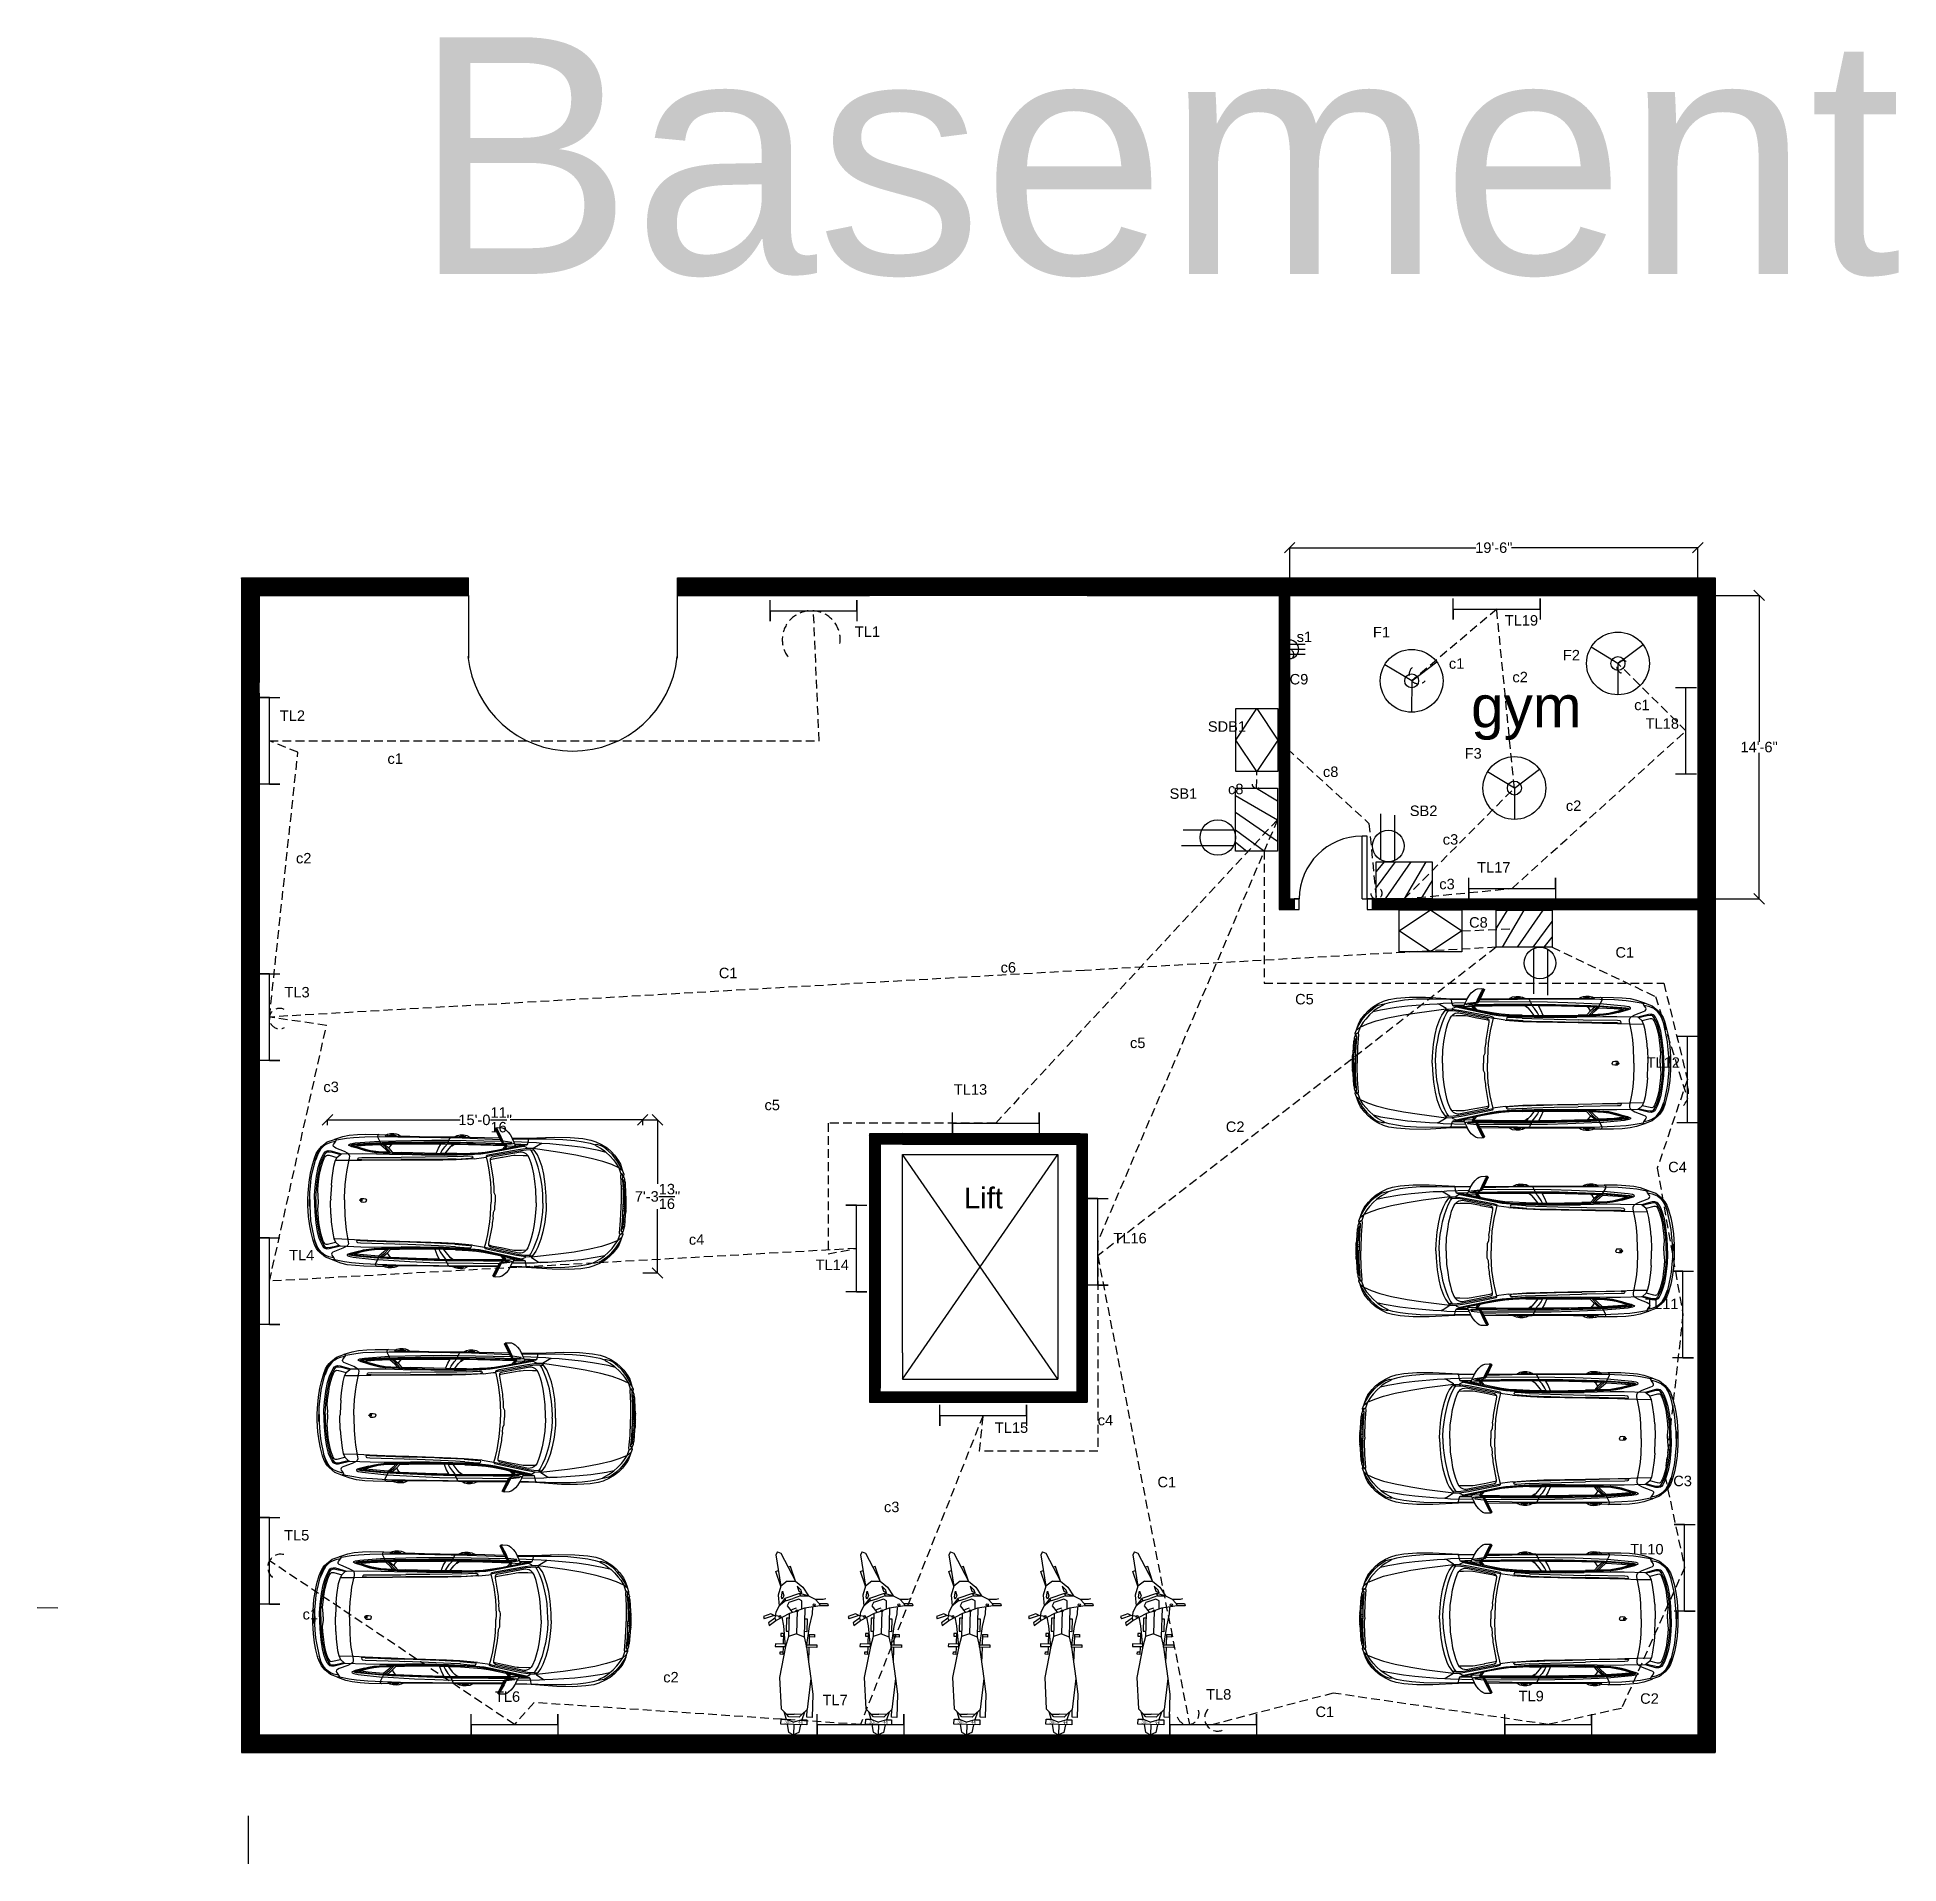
# Model space of a CAD drawing. Header units: inches. Extents: x 79 to 11386, y 236 to 3106.
# Drawn here: x 79 to 1146, y 245 to 1292 of the extents above; entities that cross this region are included whole.
import ezdxf
from ezdxf.enums import TextEntityAlignment as Align

# ---------------------------------------------------------------- set-up
doc = ezdxf.new("R2010")
doc.units = ezdxf.units.IN
doc.header["$LTSCALE"] = 20
doc.header["$MEASUREMENT"] = 0
doc.linetypes.add('HIDDEN', pattern=[0.375, 0.25, -0.125])
for name, color, linetype in [('appliances', 180, 'Continuous'), ('AUDI', 27, 'Continuous'), ('Conduit', 100, 'HIDDEN'), ('conduit_SDB', 82, 'HIDDEN'), ('dimension', 11, 'Continuous'), ('door_window', 30, 'Continuous'), ('emergency_Bo', 220, 'Continuous'), ('emergency_conduit', 210, 'HIDDEN'), ('hatch', 8, 'Continuous'), ('KICHTHUOC', 100, 'Continuous'), ('MANH', 27, 'Continuous'), ('Text layer', 200, 'HIDDEN')]:
    doc.layers.add(name, color=color, linetype=linetype)
doc.styles.get("Standard").update_dxf_attribs({"font": 'arial.ttf', "height": 6})
doc.dimstyles.get("Standard").update_dxf_attribs({"dimtxt": 6, "dimasz": 6, "dimexe": 0.18, "dimexo": 0.0625, "dimgap": 0.09, "dimtad": 0, "dimtih": 1, "dimtoh": 1, "dimdec": 4, "dimzin": 0, "dimdsep": 46, "dimlunit": 4, "dimtxsty": 'Standard', "dimblk": 'OBLIQUE', "dimcen": 0.09, "dimadec": 0, "dimazin": 0, "dimtfac": 1, "dimtdec": 4, "dimtofl": 0, "dimtmove": 0, "dimatfit": 3, "dimfxl": 1, "dimtolj": 1, "dimtzin": 0, "dimarcsym": 0})
pattern_1 = [(45, (-315.12189, 18.09633), (-0.088388348, 0.088388348), [])]

msp = doc.modelspace()

# ---------------------------------------------------------------- texts
at = {"insert": (293.88528, 1291.97779), "char_height": 135.704761, "attachment_point": 1}
msp.add_mtext_dynamic_manual_height_columns('Basement', width=36666.9260328, gutter_width=678.52381, heights=[0], dxfattribs=at)
at = {"layer": 'appliances', "char_height": 6, "attachment_point": 1}
for s, width, insert in [('TL19', 18.5004917, (920.09532, 960.65104)), ('TL1', 20.7599185, (547.52281, 954.15803)), ('s1', 9.8929588, (800.8007, 951.24378)), ('F1', 19.514309, (844.53563, 953.90579)), ('F2', 15.0564043, (953.42362, 940.71697)), ('TL2', 22.2566482, (217.90212, 906.02353)), ('SDB1', 40.1241698, (749.89878, 899.79863)), ('TL18', 17.0694758, (1000.86108, 901.52483)), ('F3', 20.7903105, (897.10407, 884.39508)), ('SB1^I', 30.1801081, (727.94635, 861.34705)), ('SB2', 12.7666926, (865.65698, 851.49618)), ('TL17', 22.384394, (904.26159, 819.03475)), ('TL3', 25.3194068, (220.56154, 747.47978)), ('TL12', 17.3361695, (1001.39723, 707.13055)), ('TL13', 28.653131, (604.27606, 691.73076)), ('TL16', 17.8179243, (695.73016, 606.45168)), ('TL4', 26.4837466, (223.21323, 596.75535)), ('TL14', 17.3888092, (525.03163, 591.16702)), ('TL11', 17.3361695, (1000.57346, 568.78264)), ('TL15', 17.4366573, (627.77366, 497.82281)), ('TL5', 19.8062622, (220.35479, 436.13095)), ('TL10', 27.4837476, (992.01441, 428.13716)), ('TL6', 15.592455, (341.21531, 343.63045)), ('TL7', 16.8344638, (529.0101, 341.65687)), ('TL8', 22.8004567, (748.87685, 344.91505)), ('TL9', 28.9070477, (928.04232, 343.93958))]:
    msp.add_mtext_dynamic_manual_height_columns(s, width=width, gutter_width=30, heights=[0], dxfattribs=dict(at, insert=insert))
at = {"layer": 'Conduit', "char_height": 6, "attachment_point": 1}
for s, width, insert in [('C9', 10.4652573, (796.76086, 926.91932)), ('C5', 22.1270034, (799.89932, 743.48648)), ('C4', 16.9965199, (1013.76434, 647.26186)), ('C3', 11.2603744, (1016.68693, 467.25944)), ('C2', 17.7706905, (997.69627, 342.51115)), ('C1', 22.7465365, (811.58304, 334.91342))]:
    msp.add_mtext_dynamic_manual_height_columns(s, width=width, gutter_width=30, heights=[0], dxfattribs=dict(at, insert=insert))
at = {"layer": 'conduit_SDB', "char_height": 6, "attachment_point": 1}
for s, width, insert in [('c1', 10.320975, (888.05343, 935.91738)), ('c2', 21.2661939, (924.48797, 928.15549)), ('c1', 10.320975, (994.283, 912.1666)), ('c1', 10.320975, (279.60272, 881.37443)), ('c8', 15.0915288, (815.88206, 873.86906)), ('c8', 42.7191112, (761.46212, 863.97814)), ('c2', 21.2661939, (955.12311, 854.38894)), ('c3', 17.0967442, (884.55659, 835.05896)), ('c2', 21.2661939, (227.16989, 824.3074)), ('c3', 17.0967442, (882.55377, 809.49149)), ('c6', 46.0469858, (631.07143, 761.67359)), ('c5', 21.3350968, (705.26814, 718.43761)), ('c3', 17.0967442, (242.87183, 693.20647)), ('c5', 36.4167112, (495.73952, 682.82793)), ('c4', 20.3422169, (452.38391, 605.69813)), ('c4', 26.1019843, (686.76086, 502.12966)), ('c3', 29.3620408, (564.24464, 452.37532)), ('c1', 9.6784742, (230.94248, 390.83456)), ('c2', 23.5530299, (437.686, 354.76469))]:
    msp.add_mtext_dynamic_manual_height_columns(s, width=width, gutter_width=30, heights=[0], dxfattribs=dict(at, insert=insert))
at = {"layer": 'emergency_conduit', "char_height": 6, "attachment_point": 1}
for s, width, insert in [('C8', 9.7441696, (899.63042, 787.49027)), ('C1', 18.2219698, (983.54172, 770.2932)), ('C1', 40.2056089, (469.54262, 758.49022)), ('C2', 17.7254183, (760.17087, 670.34367)), ('C1', 31.0616834, (720.98419, 466.61975))]:
    msp.add_mtext_dynamic_manual_height_columns(s, width=width, gutter_width=30, heights=[0], dxfattribs=dict(at, insert=insert))
at = {"layer": 'Text layer', "attachment_point": 1}
for s, width, insert, char_height in [('gym', 63.4487804, (900.80002, 920.26142), 24), ('Lift', 33.7034924, (610.06431, 632.49401), 12)]:
    msp.add_mtext_dynamic_manual_height_columns(s, width=width, gutter_width=30, heights=[0], dxfattribs=dict(at, insert=insert, char_height=char_height))

# ---------------------------------------------------------------- blocks, each defined once
blk = doc.blocks.new('door_small')
at = {"layer": 'door_window'}
for p, q in [((39, 6), (39, 42)), ((42, 42), (39, 42)), ((42, 6), (42, 42)), ((3, 6), (0, 6)), ((0, 6), (0, 0)), ((0, 0), (3, 0)), ((3, 0), (3, 6)), ((39, 6), (42, 6)), ((42, 6), (42, 0)), ((45, 6), (42, 6)), ((42, 0), (45, 0)), ((45, 0), (45, 6))]:
    blk.add_line(p, q, dxfattribs=at)
blk.add_arc((39, 6), 36, 90, 180, dxfattribs=at)
blk = doc.blocks.new('Top')
at = {"layer": 'AUDI'}
for p, q in [((3661, 15743), (3572, 15572)), ((3596, 15633), (3649, 15733)), ((3634, 15673), (3667, 15734)), ((3649, 15733), (3664, 15756)), ((3675, 15761), (3661, 15743)), ((3664, 15756), (3671, 15765)), ((3667, 15734), (3686, 15756)), ((3671, 15765), (3675, 15761)), ((1974, 15401), (2034, 15459)), ((2034, 15459), (2101, 15509)), ((2064, 15435), (2171, 15460)), ((2090, 15458), (2064, 15435)), ((2140, 15492), (2090, 15458)), ((2101, 15509), (2140, 15530)), ((2140, 15530), (2201, 15545)), ((2211, 15530), (2140, 15492)), ((2171, 15460), (2400, 15499)), ((2201, 15545), (2228, 15544)), ((2228, 15544), (2211, 15530)), ((2297, 15564), (2228, 15544)), ((2404, 15585), (2297, 15564)), ((2400, 15499), (2566, 15518)), ((2522, 15601), (2404, 15585)), ((2696, 15615), (2522, 15601)), ((2566, 15518), (2887, 15546)), ((2936, 15618), (2696, 15615)), ((2739, 15425), (3128, 15475)), ((2887, 15546), (3001, 15550)), ((3429, 15609), (2936, 15618)), ((3001, 15550), (3083, 15559)), ((3030, 15539), (3001, 15550)), ((3127, 15479), (3030, 15539)), ((3064, 15385), (3112, 15452)), ((3083, 15559), (3410, 15567)), ((3112, 15452), (3131, 15468)), ((3161, 15452), (3112, 15452)), ((3131, 15468), (3127, 15479)), ((3128, 15475), (3211, 15472)), ((3139, 15418), (3161, 15452)), ((3161, 15452), (3232, 15450)), ((3202, 15624), (3200, 15616)), ((3200, 15616), (3207, 15566)), ((3207, 15566), (3213, 15544)), ((3211, 15472), (3226, 15485)), ((3211, 15472), (3348, 15453)), ((3213, 15544), (3221, 15529)), ((3221, 15529), (3394, 15534)), ((3221, 15529), (3232, 15522)), ((3226, 15485), (3271, 15507)), ((3292, 15525), (3232, 15522)), ((3232, 15522), (3254, 15516)), ((3254, 15516), (3270, 15518)), ((3254, 15516), (3271, 15510)), ((3270, 15518), (3278, 15514)), ((3278, 15518), (3271, 15510)), ((3271, 15510), (3272, 15509)), ((3271, 15507), (3272, 15509)), ((3271, 15507), (3275, 15503)), ((3272, 15509), (3742, 15412)), ((3275, 15503), (3793, 15396)), ((3284, 15519), (3278, 15518)), ((3278, 15514), (3647, 15436)), ((3284, 15519), (3292, 15525)), ((3571, 15463), (3284, 15519)), ((3383, 15527), (3292, 15525)), ((3348, 15453), (3758, 15372)), ((3375, 15510), (3394, 15534)), ((3396, 15509), (3383, 15527)), ((3394, 15534), (3406, 15559)), ((3405, 15505), (3396, 15509)), ((3418, 15504), (3405, 15505)), ((3406, 15559), (3410, 15567)), ((3406, 15559), (3414, 15545)), ((3410, 15567), (3429, 15609)), ((3414, 15545), (3423, 15539)), ((3505, 15509), (3418, 15504)), ((3423, 15539), (3448, 15533)), ((3429, 15609), (3435, 15621)), ((3440, 15558), (3568, 15574)), ((3440, 15552), (3440, 15558)), ((3462, 15549), (3440, 15552)), ((3448, 15533), (3496, 15532)), ((3510, 15547), (3462, 15549)), ((3496, 15532), (3529, 15535)), ((3505, 15509), (3515, 15526)), ((3527, 15482), (3505, 15509)), ((3561, 15552), (3510, 15547)), ((3515, 15526), (3521, 15526)), ((3521, 15526), (3515, 15513)), ((3515, 15513), (3534, 15486)), ((3533, 15482), (3527, 15482)), ((3546, 15540), (3529, 15524)), ((3529, 15535), (3543, 15532)), ((4409, 15530), (3529, 15524)), ((3529, 15524), (3530, 15512)), ((4070, 15521), (3530, 15512)), ((3530, 15512), (3571, 15463)), ((3534, 15486), (3533, 15482)), ((3543, 15532), (3817, 15537)), ((3561, 15552), (3546, 15540)), ((3546, 15540), (3552, 15538)), ((3552, 15538), (3823, 15543)), ((3571, 15559), (3561, 15552)), ((3568, 15574), (3596, 15633)), ((3568, 15574), (3572, 15572)), ((3572, 15572), (3571, 15559)), ((3580, 15561), (3571, 15559)), ((3658, 15443), (3571, 15463)), ((3580, 15561), (3634, 15673)), ((3588, 15562), (3580, 15561)), ((3598, 15572), (3588, 15562)), ((3611, 15601), (3598, 15572)), ((4356, 15576), (3598, 15572)), ((3621, 15622), (3611, 15601)), ((4165, 15614), (3611, 15601)), ((3817, 15537), (4372, 15539)), ((3823, 15543), (4369, 15546)), ((4107, 15621), (4052, 15626)), ((4273, 15519), (4070, 15521)), ((4114, 15629), (4107, 15621)), ((4220, 15622), (4107, 15621)), ((4142, 15640), (4114, 15629)), ((4114, 15629), (4212, 15630)), ((4187, 15640), (4142, 15640)), ((5103, 15616), (4165, 15614)), ((4212, 15630), (4187, 15640)), ((4220, 15622), (4212, 15630)), ((4233, 15623), (4220, 15622)), ((4233, 15623), (4238, 15648)), ((4277, 15628), (4233, 15623)), ((4278, 15524), (4273, 15519)), ((4313, 15493), (4273, 15519)), ((4278, 15524), (4316, 15496)), ((4468, 15524), (4278, 15524)), ((4321, 15489), (4313, 15493)), ((4316, 15496), (4321, 15489)), ((4342, 15605), (4321, 15627)), ((4352, 15456), (4321, 15489)), ((4374, 15540), (4342, 15605)), ((4409, 15381), (4352, 15456)), ((4604, 15572), (4356, 15576)), ((4369, 15546), (4720, 15541)), ((4372, 15539), (4750, 15535)), ((4377, 15523), (4374, 15540)), ((4416, 15479), (4377, 15523)), ((5090, 15519), (4409, 15530)), ((4458, 15418), (4416, 15479)), ((4474, 15518), (4468, 15524)), ((4806, 15515), (4474, 15518)), ((4508, 15458), (4474, 15518)), ((4538, 15379), (4508, 15458)), ((4900, 15565), (4604, 15572)), ((4720, 15541), (5234, 15526)), ((4750, 15535), (5319, 15517)), ((5182, 15506), (4806, 15515)), ((5363, 15545), (4900, 15565)), ((5121, 15624), (5067, 15630)), ((5347, 15508), (5090, 15519)), ((5365, 15613), (5103, 15616)), ((5128, 15632), (5121, 15624)), ((5233, 15624), (5121, 15624)), ((5156, 15643), (5128, 15632)), ((5128, 15632), (5226, 15633)), ((5202, 15643), (5156, 15643)), ((5295, 15503), (5182, 15506)), ((5203, 15484), (5182, 15506)), ((5226, 15633), (5202, 15643)), ((5229, 15446), (5203, 15484)), ((5211, 15390), (5275, 15459)), ((5233, 15624), (5226, 15633)), ((5295, 15503), (5229, 15446)), ((5248, 15626), (5233, 15624)), ((5234, 15526), (5424, 15517)), ((5248, 15626), (5252, 15651)), ((5283, 15626), (5248, 15626)), ((5275, 15459), (5325, 15502)), ((5278, 15641), (5288, 15630)), ((5278, 15431), (5347, 15491)), ((5288, 15630), (5283, 15626)), ((5325, 15502), (5295, 15503)), ((5319, 15517), (5467, 15508)), ((5343, 15502), (5325, 15502)), ((5393, 15598), (5343, 15502)), ((5351, 15499), (5343, 15502)), ((5518, 15497), (5347, 15508)), ((5347, 15491), (5354, 15493)), ((5354, 15493), (5351, 15499)), ((5354, 15493), (5576, 15479)), ((5367, 15547), (5363, 15545)), ((5579, 15605), (5365, 15613)), ((5722, 15514), (5367, 15547)), ((5375, 15644), (5393, 15629)), ((5393, 15629), (5398, 15620)), ((5398, 15620), (5393, 15598)), ((5424, 15517), (5686, 15497)), ((5467, 15508), (5729, 15487)), ((5759, 15475), (5518, 15497)), ((5703, 15462), (5573, 15426)), ((5576, 15479), (5684, 15469)), ((5747, 15594), (5579, 15605)), ((5774, 15469), (5633, 15424)), ((5633, 15424), (5768, 15460)), ((5764, 15472), (5636, 15434)), ((5684, 15469), (5687, 15472)), ((5684, 15469), (5687, 15468)), ((5686, 15497), (5746, 15492)), ((5687, 15468), (5687, 15472)), ((5687, 15472), (5704, 15468)), ((5687, 15468), (5703, 15462)), ((5708, 15465), (5703, 15462)), ((5704, 15468), (5708, 15465)), ((5787, 15503), (5722, 15514)), ((5729, 15487), (5756, 15484)), ((5746, 15492), (5774, 15485)), ((5850, 15580), (5747, 15594)), ((5756, 15484), (5766, 15480)), ((5764, 15472), (5759, 15475)), ((5769, 15476), (5764, 15472)), ((5766, 15480), (5769, 15476)), ((5768, 15460), (5798, 15471)), ((5774, 15485), (5782, 15480)), ((5782, 15477), (5774, 15469)), ((5782, 15480), (5782, 15477)), ((5810, 15492), (5787, 15503)), ((5798, 15471), (5810, 15478)), ((5814, 15484), (5810, 15492)), ((5810, 15478), (5814, 15484)), ((5994, 15554), (5850, 15580)), ((5994, 15554), (6015, 15558)), ((6006, 15528), (5994, 15554)), ((6006, 15528), (6032, 15526)), ((6036, 15489), (6006, 15528)), ((6015, 15558), (6016, 15565)), ((6015, 15558), (6024, 15560)), ((6023, 15446), (6037, 15460)), ((6032, 15526), (6076, 15515)), ((6041, 15476), (6036, 15489)), ((6037, 15460), (6041, 15476)), ((6076, 15515), (6114, 15501)), ((6114, 15501), (6155, 15479)), ((6155, 15479), (6184, 15456)), ((6184, 15456), (6217, 15419)), ((6210, 15446), (6210, 15454)), ((1823, 15169), (1874, 15211)), ((1831, 15200), (1906, 15319)), ((1874, 15211), (1847, 15127)), ((1920, 15282), (1874, 15211)), ((1874, 15211), (1980, 15257)), ((1890, 15313), (1882, 15317)), ((1906, 15319), (1890, 15313)), ((1906, 15319), (1974, 15401)), ((1957, 15328), (1920, 15282)), ((1974, 15401), (1942, 15395)), ((2012, 15387), (1957, 15328)), ((1980, 15257), (2110, 15301)), ((2064, 15435), (2012, 15387)), ((2110, 15301), (2279, 15344)), ((2279, 15344), (2506, 15389)), ((2506, 15389), (2739, 15425)), ((2967, 15103), (2994, 15211)), ((2994, 15211), (3037, 15327)), ((3023, 15106), (3050, 15206)), ((3037, 15327), (3064, 15385)), ((3050, 15206), (3075, 15278)), ((3075, 15278), (3105, 15352)), ((3105, 15352), (3139, 15418)), ((3114, 15104), (3135, 15195)), ((3135, 15195), (3154, 15261)), ((3154, 15261), (3184, 15340)), ((3184, 15340), (3203, 15370)), ((3203, 15370), (3229, 15395)), ((3274, 15373), (3203, 15370)), ((3229, 15395), (3258, 15411)), ((3232, 15450), (3307, 15440)), ((3258, 15411), (3286, 15418)), ((3388, 15374), (3274, 15373)), ((3286, 15418), (3313, 15420)), ((3307, 15440), (3741, 15357)), ((3313, 15420), (3726, 15338)), ((3409, 15372), (3388, 15374)), ((3445, 15367), (3409, 15372)), ((3465, 15363), (3445, 15367)), ((3573, 15342), (3465, 15363)), ((3580, 15341), (3573, 15342)), ((3710, 15316), (3580, 15341)), ((3647, 15436), (3809, 15406)), ((3826, 15412), (3658, 15443)), ((3751, 15283), (3704, 15021)), ((3751, 15305), (3710, 15316)), ((3726, 15338), (3744, 15324)), ((3741, 15357), (3812, 15342)), ((3742, 15412), (3868, 15391)), ((3744, 15324), (3750, 15313)), ((3750, 15313), (3751, 15305)), ((3751, 15305), (3751, 15283)), ((3758, 15372), (3801, 15361)), ((3791, 15259), (3769, 15155)), ((3812, 15342), (3791, 15259)), ((3793, 15396), (3889, 15380)), ((3801, 15361), (3810, 15354)), ((3809, 15406), (3916, 15391)), ((3810, 15354), (3812, 15342)), ((3843, 15333), (3811, 15337)), ((3928, 15399), (3826, 15412)), ((3987, 15313), (3843, 15333)), ((3868, 15391), (3973, 15379)), ((3889, 15380), (4072, 15366)), ((3916, 15391), (4041, 15380)), ((4046, 15391), (3928, 15399)), ((3973, 15379), (4237, 15366)), ((3987, 15313), (4246, 15294)), ((4009, 15343), (4005, 15328)), ((4005, 15328), (4009, 15321)), ((4016, 15350), (4009, 15343)), ((4009, 15321), (4032, 15318)), ((4048, 15352), (4016, 15350)), ((4247, 15302), (4032, 15318)), ((4041, 15380), (4237, 15373)), ((4236, 15383), (4046, 15391)), ((4235, 15339), (4048, 15352)), ((4072, 15366), (4236, 15359)), ((4235, 15339), (4375, 15333)), ((4236, 15383), (4409, 15381)), ((4236, 15359), (4411, 15355)), ((4482, 15370), (4237, 15373)), ((4237, 15366), (4477, 15363)), ((4246, 15294), (4441, 15287)), ((4247, 15302), (4370, 15298)), ((4370, 15298), (4544, 15293)), ((4375, 15333), (4700, 15324)), ((4409, 15381), (4476, 15380)), ((4411, 15355), (4753, 15352)), ((4441, 15287), (5051, 15276)), ((4482, 15370), (4458, 15418)), ((4476, 15380), (4480, 15378)), ((4477, 15363), (4702, 15364)), ((4480, 15378), (4538, 15379)), ((4739, 15370), (4482, 15370)), ((4538, 15379), (5051, 15386)), ((4544, 15293), (4676, 15290)), ((4676, 15290), (5049, 15282)), ((4700, 15324), (5049, 15315)), ((4702, 15364), (5051, 15370)), ((5051, 15376), (4739, 15370)), ((4753, 15352), (5029, 15355)), ((5410, 15362), (5029, 15355)), ((5122, 15311), (5049, 15315)), ((5247, 15278), (5049, 15282)), ((5178, 15389), (5051, 15386)), ((5202, 15379), (5051, 15376)), ((5311, 15376), (5051, 15370)), ((5051, 15276), (5247, 15272)), ((5622, 15304), (5122, 15311)), ((5229, 15446), (5178, 15389)), ((5211, 15390), (5202, 15379)), ((5396, 15388), (5202, 15379)), ((5240, 15391), (5211, 15390)), ((5240, 15391), (5278, 15431)), ((5334, 15392), (5240, 15391)), ((5526, 15272), (5247, 15278)), ((5247, 15272), (5403, 15269)), ((5419, 15383), (5311, 15376)), ((5417, 15398), (5334, 15392)), ((5498, 15401), (5396, 15388)), ((5403, 15269), (5624, 15263)), ((5614, 15361), (5410, 15362)), ((5496, 15409), (5417, 15398)), ((5496, 15392), (5419, 15383)), ((5573, 15426), (5496, 15409)), ((5575, 15407), (5496, 15392)), ((5566, 15414), (5498, 15401)), ((5622, 15270), (5526, 15272)), ((5636, 15434), (5566, 15414)), ((5633, 15424), (5575, 15407)), ((5917, 15354), (5614, 15361)), ((5663, 15300), (5622, 15304)), ((5622, 15270), (5671, 15269)), ((5624, 15263), (5793, 15257)), ((5672, 15293), (5663, 15300)), ((5671, 15269), (5677, 15274)), ((5677, 15274), (5672, 15293)), ((5793, 15257), (5996, 15253)), ((5797, 15320), (5805, 15343)), ((5799, 15292), (5797, 15320)), ((5833, 15120), (5799, 15292)), ((5805, 15343), (5820, 15358)), ((5820, 15358), (5876, 15387)), ((5876, 15387), (5999, 15435)), ((6075, 15396), (5917, 15354)), ((5934, 15345), (5917, 15354)), ((5981, 15359), (5934, 15345)), ((5984, 15300), (5934, 15345)), ((6055, 15375), (5981, 15359)), ((6098, 15329), (5984, 15300)), ((6008, 15245), (5984, 15300)), ((5999, 15435), (6023, 15446)), ((6027, 15170), (6008, 15245)), ((6099, 15381), (6055, 15375)), ((6111, 15398), (6075, 15396)), ((6123, 15331), (6098, 15329)), ((6120, 15379), (6099, 15381)), ((6140, 15390), (6111, 15398)), ((6130, 15375), (6120, 15379)), ((6136, 15327), (6123, 15331)), ((6138, 15370), (6130, 15375)), ((6149, 15315), (6136, 15327)), ((6153, 15350), (6138, 15370)), ((6156, 15379), (6140, 15390)), ((6158, 15301), (6149, 15315)), ((6175, 15310), (6153, 15350)), ((6175, 15355), (6156, 15379)), ((6167, 15283), (6158, 15301)), ((6186, 15233), (6167, 15283)), ((6199, 15308), (6175, 15355)), ((6198, 15257), (6175, 15310)), ((6206, 15171), (6186, 15233)), ((6219, 15196), (6198, 15257)), ((6226, 15242), (6199, 15308)), ((6233, 15415), (6210, 15446)), ((6217, 15419), (6243, 15378)), ((6235, 15131), (6219, 15196)), ((6253, 15149), (6226, 15242)), ((6253, 15379), (6233, 15415)), ((6243, 15378), (6267, 15329)), ((6277, 15319), (6253, 15379)), ((6267, 15329), (6291, 15263)), ((6295, 15264), (6277, 15319)), ((6291, 15263), (6295, 15264)), ((6291, 15263), (6292, 15262)), ((6292, 15261), (6295, 15263)), ((6295, 15263), (6292, 15262)), ((6292, 15262), (6292, 15261)), ((6292, 15261), (6296, 15256)), ((6296, 15256), (6295, 15264)), ((6338, 15068), (6296, 15256)), ((1797, 14918), (1787, 14908)), ((1787, 14908), (1796, 14896)), ((1799, 14952), (1788, 14939)), ((1788, 14939), (1799, 14929)), ((1803, 14986), (1790, 14972)), ((1790, 14972), (1801, 14962)), ((1792, 15029), (1806, 15031)), ((1795, 15011), (1794, 15004)), ((1794, 15004), (1804, 14996)), ((1808, 15021), (1795, 15011)), ((1799, 14929), (1797, 14918)), ((1797, 14918), (1811, 14920)), ((1801, 14962), (1799, 14952)), ((1799, 14952), (1813, 14954)), ((1802, 14940), (1799, 14929)), ((1800, 15074), (1817, 15086)), ((1804, 14973), (1801, 14962)), ((1812, 14944), (1802, 14940)), ((1811, 14908), (1802, 14907)), ((1804, 14996), (1803, 14986)), ((1803, 14986), (1817, 14990)), ((1807, 15008), (1804, 14996)), ((1815, 14976), (1804, 14973)), ((1811, 15042), (1806, 15031)), ((1806, 15031), (1808, 15021)), ((1807, 15093), (1816, 15105)), ((1819, 15010), (1807, 15008)), ((1820, 15025), (1808, 15021)), ((1811, 14908), (1810, 14885)), ((1823, 15046), (1811, 15042)), ((1812, 14944), (1811, 14920)), ((1811, 14920), (1811, 14908)), ((1813, 14954), (1812, 14944)), ((1815, 14976), (1813, 14954)), ((1817, 14990), (1815, 14976)), ((1843, 15121), (1816, 15105)), ((1816, 15105), (1823, 15118)), ((1817, 15086), (1822, 15085)), ((1819, 15010), (1817, 14990)), ((1820, 15025), (1819, 15010)), ((1823, 15046), (1820, 15025)), ((1822, 15085), (1823, 15046)), ((1823, 15118), (1836, 15125)), ((1838, 14917), (1833, 14726)), ((1836, 15125), (1845, 15120)), ((1851, 15103), (1838, 14917)), ((1847, 15127), (1843, 15121)), ((1845, 15120), (1851, 15103)), ((2927, 14785), (2943, 14960)), ((2943, 14960), (2967, 15103)), ((2978, 14817), (2989, 14923)), ((2989, 14923), (3004, 15017)), ((3004, 15017), (3023, 15106)), ((3081, 14875), (3096, 14999)), ((3096, 14999), (3114, 15104)), ((3703, 14987), (3692, 14910)), ((3692, 14910), (3693, 14902)), ((3704, 15021), (3703, 14987)), ((3741, 14969), (3733, 14866)), ((3769, 15155), (3741, 14969)), ((5845, 15026), (5833, 15120)), ((5855, 14903), (5845, 15026)), ((6050, 15003), (6027, 15170)), ((6058, 14895), (6050, 15003)), ((6222, 15098), (6206, 15171)), ((6235, 15021), (6222, 15098)), ((6252, 15039), (6235, 15131)), ((6250, 14896), (6235, 15021)), ((6271, 14890), (6252, 15039)), ((6275, 15021), (6253, 15149)), ((6292, 14862), (6275, 15021)), ((6351, 14994), (6338, 15068)), ((6362, 14878), (6351, 14994)), ((1795, 14683), (1764, 14683)), ((1795, 14683), (1764, 14683)), ((1765, 14747), (1798, 14747)), ((1765, 14692), (1777, 14702)), ((1765, 14673), (1777, 14663)), ((1775, 14741), (1767, 14738)), ((1771, 14733), (1767, 14738)), ((1770, 14756), (1772, 14760)), ((1770, 14755), (1775, 14752)), ((1770, 14698), (1771, 14733)), ((1775, 14690), (1770, 14698)), ((1775, 14676), (1770, 14667)), ((1770, 14667), (1771, 14633)), ((1777, 14730), (1771, 14733)), ((1772, 14760), (1773, 14795)), ((1772, 14760), (1777, 14762)), ((1773, 14795), (1777, 14811)), ((1782, 14830), (1774, 14825)), ((1777, 14811), (1774, 14824)), ((1775, 14752), (1777, 14762)), ((1775, 14741), (1775, 14752)), ((1777, 14730), (1775, 14741)), ((1775, 14690), (1777, 14702)), ((1775, 14683), (1775, 14690)), ((1775, 14683), (1775, 14676)), ((1775, 14676), (1777, 14663)), ((1777, 14762), (1777, 14811)), ((1777, 14702), (1777, 14730)), ((1777, 14663), (1777, 14636)), ((1782, 14830), (1794, 14849)), ((1808, 14837), (1782, 14830)), ((1784, 14683), (1782, 14830)), ((1784, 14683), (1782, 14535)), ((1795, 14883), (1785, 14874)), ((1785, 14874), (1795, 14863)), ((1795, 14863), (1794, 14849)), ((1794, 14849), (1808, 14849)), ((1796, 14896), (1795, 14883)), ((1795, 14883), (1810, 14885)), ((1799, 14872), (1795, 14863)), ((1806, 14688), (1795, 14683)), ((1806, 14678), (1795, 14683)), ((1802, 14907), (1796, 14896)), ((1798, 14747), (1806, 14750)), ((1806, 14740), (1798, 14747)), ((1809, 14873), (1799, 14872)), ((1801, 14813), (1807, 14817)), ((1807, 14807), (1801, 14813)), ((1801, 14780), (1807, 14783)), ((1806, 14773), (1801, 14780)), ((1801, 14714), (1806, 14719)), ((1806, 14707), (1801, 14714)), ((1806, 14658), (1801, 14651)), ((1801, 14651), (1806, 14646)), ((1807, 14783), (1806, 14773)), ((1806, 14773), (1806, 14750)), ((1806, 14750), (1806, 14740)), ((1806, 14740), (1806, 14719)), ((1806, 14719), (1806, 14707)), ((1806, 14707), (1806, 14688)), ((1806, 14688), (1806, 14683)), ((1806, 14678), (1806, 14683)), ((1806, 14658), (1806, 14678)), ((1806, 14646), (1806, 14658)), ((1806, 14625), (1806, 14646)), ((1808, 14837), (1807, 14817)), ((1807, 14817), (1807, 14807)), ((1807, 14807), (1807, 14783)), ((1809, 14873), (1808, 14849)), ((1808, 14849), (1808, 14837)), ((1810, 14885), (1809, 14873)), ((1833, 14726), (1834, 14683)), ((1833, 14640), (1834, 14683)), ((1838, 14449), (1833, 14640)), ((2925, 14683), (2927, 14785)), ((2925, 14683), (2927, 14580)), ((2973, 14716), (2978, 14817)), ((2973, 14683), (2973, 14716)), ((2973, 14683), (2973, 14649)), ((2973, 14649), (2978, 14548)), ((3072, 14714), (3081, 14875)), ((3072, 14683), (3072, 14714)), ((3072, 14683), (3072, 14652)), ((3072, 14652), (3081, 14491)), ((3673, 14789), (3671, 14772)), ((3671, 14772), (3671, 14683)), ((3671, 14594), (3671, 14683)), ((3689, 14826), (3673, 14789)), ((3693, 14902), (3689, 14826)), ((3733, 14866), (3729, 14744)), ((3729, 14744), (3729, 14683)), ((3729, 14622), (3729, 14683)), ((5548, 14700), (5544, 14686)), ((5544, 14686), (5544, 14683)), ((5544, 14679), (5544, 14683)), ((5548, 14666), (5544, 14679)), ((5556, 14706), (5548, 14700)), ((5556, 14660), (5548, 14666)), ((5583, 14710), (5556, 14706)), ((5583, 14656), (5556, 14660)), ((5620, 14708), (5583, 14710)), ((5620, 14657), (5583, 14656)), ((5628, 14691), (5599, 14686)), ((5599, 14686), (5636, 14686)), ((5599, 14679), (5636, 14680)), ((5628, 14675), (5599, 14679)), ((5630, 14699), (5620, 14708)), ((5630, 14667), (5620, 14657)), ((5636, 14686), (5630, 14699)), ((5636, 14680), (5630, 14667)), ((5636, 14686), (5645, 14685)), ((5636, 14680), (5645, 14681)), ((5645, 14685), (5645, 14683)), ((5645, 14681), (5645, 14683)), ((5862, 14723), (5855, 14903)), ((5862, 14642), (5855, 14462)), ((5862, 14683), (5862, 14723)), ((5862, 14683), (5862, 14642)), ((6058, 14895), (6065, 14708)), ((6058, 14471), (6065, 14658)), ((6065, 14708), (6064, 14683)), ((6065, 14658), (6064, 14683)), ((6245, 14731), (6255, 14823)), ((6245, 14683), (6245, 14731)), ((6245, 14683), (6245, 14634)), ((6255, 14823), (6250, 14896)), ((6278, 14773), (6271, 14890)), ((6279, 14683), (6278, 14773)), ((6279, 14683), (6278, 14593)), ((6299, 14741), (6292, 14862)), ((6298, 14683), (6299, 14741)), ((6298, 14683), (6299, 14625)), ((6368, 14788), (6362, 14878)), ((6368, 14788), (6373, 14780)), ((6368, 14727), (6368, 14788)), ((6368, 14727), (6373, 14727)), ((6368, 14683), (6368, 14727)), ((6373, 14684), (6368, 14684)), ((6368, 14683), (6368, 14638)), ((6373, 14682), (6368, 14682)), ((6368, 14638), (6373, 14638)), ((6368, 14638), (6368, 14577)), ((6373, 14780), (6373, 14727)), ((6373, 14727), (6373, 14683)), ((6373, 14638), (6373, 14683)), ((6373, 14586), (6373, 14638)), ((1765, 14619), (1798, 14619)), ((1771, 14633), (1767, 14628)), ((1775, 14625), (1767, 14627)), ((1770, 14611), (1775, 14614)), ((1770, 14610), (1772, 14605)), ((1777, 14636), (1771, 14633)), ((1772, 14605), (1777, 14603)), ((1772, 14605), (1773, 14571)), ((1773, 14571), (1777, 14555)), ((1777, 14555), (1774, 14542)), ((1782, 14535), (1774, 14541)), ((1777, 14636), (1775, 14625)), ((1775, 14625), (1775, 14614)), ((1775, 14614), (1777, 14603)), ((1777, 14603), (1777, 14555)), ((1808, 14529), (1782, 14535)), ((1782, 14535), (1794, 14517)), ((1785, 14491), (1795, 14503)), ((1795, 14483), (1785, 14491)), ((1787, 14457), (1796, 14470)), ((1797, 14448), (1787, 14457)), ((1788, 14427), (1799, 14437)), ((1799, 14414), (1788, 14427)), ((1790, 14393), (1801, 14403)), ((1803, 14380), (1790, 14393)), ((1795, 14503), (1794, 14517)), ((1794, 14517), (1808, 14517)), ((1794, 14362), (1804, 14370)), ((1799, 14493), (1795, 14503)), ((1795, 14483), (1810, 14481)), ((1796, 14470), (1795, 14483)), ((1802, 14459), (1796, 14470)), ((1797, 14448), (1811, 14445)), ((1799, 14437), (1797, 14448)), ((1806, 14625), (1798, 14619)), ((1798, 14619), (1806, 14616)), ((1809, 14493), (1799, 14493)), ((1802, 14425), (1799, 14437)), ((1799, 14414), (1813, 14412)), ((1801, 14403), (1799, 14414)), ((1806, 14592), (1801, 14586)), ((1801, 14586), (1807, 14582)), ((1807, 14559), (1801, 14553)), ((1801, 14553), (1807, 14549)), ((1804, 14392), (1801, 14403)), ((1811, 14458), (1802, 14459)), ((1812, 14422), (1802, 14425)), ((1803, 14380), (1817, 14375)), ((1804, 14370), (1803, 14380)), ((1815, 14390), (1804, 14392)), ((1807, 14358), (1804, 14370)), ((1806, 14616), (1806, 14625)), ((1806, 14592), (1806, 14616)), ((1807, 14582), (1806, 14592)), ((1807, 14559), (1807, 14582)), ((1807, 14549), (1807, 14559)), ((1808, 14529), (1807, 14549)), ((1808, 14517), (1808, 14529)), ((1809, 14493), (1808, 14517)), ((1810, 14481), (1809, 14493)), ((1811, 14458), (1810, 14481)), ((1811, 14445), (1811, 14458)), ((1812, 14422), (1811, 14445)), ((1813, 14412), (1812, 14422)), ((1815, 14390), (1813, 14412)), ((1817, 14375), (1815, 14390)), ((1819, 14355), (1817, 14375)), ((1851, 14263), (1838, 14449)), ((2927, 14580), (2943, 14406)), ((2943, 14406), (2967, 14263)), ((2978, 14548), (2989, 14442)), ((2989, 14442), (3004, 14349)), ((3081, 14491), (3096, 14367)), ((3096, 14367), (3114, 14261)), ((3673, 14577), (3671, 14594)), ((3689, 14540), (3673, 14577)), ((3693, 14464), (3689, 14540)), ((3692, 14455), (3693, 14464)), ((3703, 14379), (3692, 14455)), ((3704, 14344), (3703, 14379)), ((3733, 14500), (3729, 14622)), ((3741, 14397), (3733, 14500)), ((3769, 14211), (3741, 14397)), ((5855, 14462), (5845, 14340)), ((6058, 14471), (6050, 14363)), ((6250, 14470), (6235, 14345)), ((6245, 14634), (6255, 14542)), ((6255, 14542), (6250, 14470)), ((6271, 14475), (6252, 14327)), ((6278, 14593), (6271, 14475)), ((6292, 14504), (6275, 14344)), ((6299, 14625), (6292, 14504)), ((6351, 14372), (6338, 14298)), ((6362, 14488), (6351, 14372)), ((6368, 14577), (6362, 14488)), ((6368, 14577), (6373, 14586)), ((1792, 14336), (1806, 14335)), ((1795, 14355), (1794, 14362)), ((1808, 14344), (1795, 14355)), ((1800, 14292), (1817, 14279)), ((1806, 14335), (1808, 14344)), ((1811, 14324), (1806, 14335)), ((1819, 14355), (1807, 14358)), ((1807, 14272), (1816, 14261)), ((1820, 14341), (1808, 14344)), ((1823, 14320), (1811, 14324)), ((1843, 14245), (1816, 14261)), ((1816, 14261), (1823, 14248)), ((1817, 14279), (1822, 14280)), ((1820, 14341), (1819, 14355)), ((1823, 14320), (1820, 14341)), ((1822, 14280), (1823, 14320)), ((1823, 14248), (1836, 14240)), ((1823, 14197), (1874, 14154)), ((1831, 14165), (1906, 14047)), ((1836, 14240), (1845, 14246)), ((1847, 14238), (1843, 14245)), ((1845, 14246), (1851, 14263)), ((1874, 14154), (1847, 14238)), ((1920, 14084), (1874, 14154)), ((1874, 14154), (1980, 14108)), ((1980, 14108), (2110, 14064)), ((2967, 14263), (2994, 14154)), ((2994, 14154), (3037, 14038)), ((3004, 14349), (3023, 14259)), ((3023, 14259), (3050, 14160)), ((3050, 14160), (3075, 14087)), ((3114, 14261), (3135, 14171)), ((3135, 14171), (3154, 14105)), ((3154, 14105), (3184, 14026)), ((3751, 14083), (3704, 14344)), ((3791, 14107), (3769, 14211)), ((3812, 14024), (3791, 14107)), ((5247, 14094), (5403, 14097)), ((5403, 14097), (5624, 14103)), ((5622, 14095), (5526, 14094)), ((5622, 14095), (5671, 14097)), ((5624, 14103), (5793, 14109)), ((5671, 14097), (5677, 14092)), ((5793, 14109), (5996, 14113)), ((5833, 14245), (5799, 14073)), ((5845, 14340), (5833, 14245)), ((6008, 14121), (5984, 14066)), ((6027, 14196), (6008, 14121)), ((6050, 14363), (6027, 14196)), ((6186, 14132), (6167, 14083)), ((6198, 14109), (6175, 14056)), ((6206, 14195), (6186, 14132)), ((6219, 14169), (6198, 14109)), ((6226, 14124), (6199, 14057)), ((6222, 14268), (6206, 14195)), ((6235, 14235), (6219, 14169)), ((6235, 14345), (6222, 14268)), ((6253, 14216), (6226, 14124)), ((6252, 14327), (6235, 14235)), ((6275, 14344), (6253, 14216)), ((6267, 14037), (6291, 14103)), ((6295, 14101), (6277, 14046)), ((6291, 14103), (6292, 14104)), ((6291, 14103), (6295, 14101)), ((6292, 14105), (6296, 14110)), ((6292, 14104), (6292, 14105)), ((6292, 14105), (6295, 14103)), ((6295, 14103), (6292, 14104)), ((6296, 14110), (6295, 14101)), ((6338, 14298), (6296, 14110)), ((1890, 14052), (1882, 14049)), ((1906, 14047), (1890, 14052)), ((1906, 14047), (1974, 13965)), ((1957, 14038), (1920, 14084)), ((1974, 13965), (1942, 13970)), ((2012, 13979), (1957, 14038)), ((1974, 13965), (2034, 13906)), ((2064, 13931), (2012, 13979)), ((2034, 13906), (2101, 13856)), ((2090, 13908), (2064, 13931)), ((2064, 13931), (2171, 13905)), ((2140, 13874), (2090, 13908)), ((2101, 13856), (2140, 13836)), ((2110, 14064), (2279, 14021)), ((2211, 13836), (2140, 13874)), ((2140, 13836), (2201, 13820)), ((2171, 13905), (2400, 13867)), ((2228, 13821), (2211, 13836)), ((2279, 14021), (2506, 13977)), ((2400, 13867), (2566, 13847)), ((2506, 13977), (2739, 13941)), ((2566, 13847), (2887, 13820)), ((2739, 13941), (3128, 13891)), ((3030, 13826), (3001, 13815)), ((3127, 13886), (3030, 13826)), ((3037, 14038), (3064, 13981)), ((3064, 13981), (3112, 13914)), ((3075, 14087), (3105, 14013)), ((3105, 14013), (3139, 13948)), ((3161, 13913), (3112, 13914)), ((3112, 13914), (3131, 13897)), ((3131, 13897), (3127, 13886)), ((3128, 13891), (3211, 13893)), ((3139, 13948), (3161, 13913)), ((3161, 13913), (3232, 13916)), ((3184, 14026), (3203, 13995)), ((3203, 13995), (3229, 13971)), ((3274, 13993), (3203, 13995)), ((3211, 13893), (3348, 13913)), ((3211, 13893), (3226, 13880)), ((3213, 13822), (3221, 13837)), ((3221, 13837), (3232, 13844)), ((3221, 13837), (3394, 13832)), ((3226, 13880), (3271, 13858)), ((3229, 13971), (3258, 13955)), ((3232, 13916), (3307, 13926)), ((3232, 13844), (3254, 13850)), ((3292, 13841), (3232, 13844)), ((3254, 13850), (3271, 13856)), ((3254, 13850), (3270, 13848)), ((3258, 13955), (3286, 13947)), ((3270, 13848), (3278, 13852)), ((3271, 13858), (3275, 13862)), ((3271, 13858), (3272, 13857)), ((3271, 13856), (3272, 13857)), ((3278, 13847), (3271, 13856)), ((3272, 13857), (3742, 13954)), ((3388, 13992), (3274, 13993)), ((3275, 13862), (3793, 13970)), ((3278, 13852), (3647, 13929)), ((3284, 13847), (3278, 13847)), ((3571, 13903), (3284, 13847)), ((3284, 13847), (3292, 13841)), ((3286, 13947), (3313, 13946)), ((3383, 13839), (3292, 13841)), ((3307, 13926), (3741, 14009)), ((3313, 13946), (3726, 14028)), ((3348, 13913), (3758, 13994)), ((3375, 13855), (3394, 13832)), ((3396, 13857), (3383, 13839)), ((3409, 13994), (3388, 13992)), ((3394, 13832), (3406, 13807)), ((3405, 13860), (3396, 13857)), ((3418, 13861), (3405, 13860)), ((3445, 13999), (3409, 13994)), ((3414, 13821), (3423, 13827)), ((3505, 13856), (3418, 13861)), ((3423, 13827), (3448, 13833)), ((3465, 14003), (3445, 13999)), ((3448, 13833), (3496, 13834)), ((3573, 14024), (3465, 14003)), ((3496, 13834), (3529, 13831)), ((3527, 13883), (3505, 13856)), ((3505, 13856), (3515, 13839)), ((3515, 13853), (3534, 13880)), ((3521, 13840), (3515, 13853)), ((3515, 13839), (3521, 13840)), ((3533, 13884), (3527, 13883)), ((3529, 13842), (3530, 13853)), ((4409, 13836), (3529, 13842)), ((3546, 13825), (3529, 13842)), ((3529, 13831), (3543, 13834)), ((3530, 13853), (3571, 13903)), ((4070, 13845), (3530, 13853)), ((3534, 13880), (3533, 13884)), ((3543, 13834), (3817, 13829)), ((3546, 13825), (3552, 13828)), ((3561, 13814), (3546, 13825)), ((3552, 13828), (3823, 13823)), ((3658, 13923), (3571, 13903)), ((3580, 14025), (3573, 14024)), ((3710, 14050), (3580, 14025)), ((3647, 13929), (3809, 13959)), ((3826, 13953), (3658, 13923)), ((3751, 14061), (3710, 14050)), ((3726, 14028), (3744, 14042)), ((3741, 14009), (3812, 14024)), ((3742, 13954), (3868, 13974)), ((3744, 14042), (3750, 14052)), ((3750, 14052), (3751, 14061)), ((3751, 14061), (3751, 14083)), ((3758, 13994), (3801, 14005)), ((3793, 13970), (3889, 13985)), ((3801, 14005), (3810, 14011)), ((3809, 13959), (3916, 13974)), ((3810, 14011), (3812, 14024)), ((3843, 14033), (3811, 14029)), ((3817, 13829), (4372, 13827)), ((3928, 13967), (3826, 13953)), ((3987, 14053), (3843, 14033)), ((3868, 13974), (3973, 13986)), ((3889, 13985), (4072, 14000)), ((3916, 13974), (4041, 13985)), ((4046, 13974), (3928, 13967)), ((3973, 13986), (4237, 14000)), ((3987, 14053), (4246, 14072)), ((4005, 14038), (4009, 14045)), ((4009, 14023), (4005, 14038)), ((4009, 14045), (4032, 14048)), ((4016, 14015), (4009, 14023)), ((4048, 14014), (4016, 14015)), ((4247, 14063), (4032, 14048)), ((4041, 13985), (4237, 13993)), ((4236, 13983), (4046, 13974)), ((4235, 14027), (4048, 14014)), ((4273, 13846), (4070, 13845)), ((4072, 14000), (4236, 14007)), ((4235, 14027), (4375, 14033)), ((4236, 14007), (4411, 14011)), ((4236, 13983), (4409, 13985)), ((4237, 14000), (4477, 14003)), ((4482, 13996), (4237, 13993)), ((4246, 14072), (4441, 14079)), ((4247, 14063), (4370, 14068)), ((4313, 13873), (4273, 13846)), ((4278, 13842), (4273, 13846)), ((4278, 13842), (4316, 13870)), ((4468, 13842), (4278, 13842)), ((4321, 13877), (4313, 13873)), ((4316, 13870), (4321, 13877)), ((4352, 13910), (4321, 13877)), ((4374, 13825), (4342, 13761)), ((4409, 13985), (4352, 13910)), ((4369, 13820), (4720, 13824)), ((4370, 14068), (4544, 14073)), ((4372, 13827), (4750, 13831)), ((4377, 13842), (4374, 13825)), ((4375, 14033), (4700, 14042)), ((4416, 13887), (4377, 13842)), ((4409, 13985), (4476, 13985)), ((5090, 13847), (4409, 13836)), ((4411, 14011), (4753, 14013)), ((4458, 13948), (4416, 13887)), ((4441, 14079), (5051, 14090)), ((4482, 13996), (4458, 13948)), ((4474, 13847), (4468, 13842)), ((4508, 13907), (4474, 13847)), ((4806, 13851), (4474, 13847)), ((4476, 13985), (4480, 13988)), ((4477, 14003), (4702, 14002)), ((4480, 13988), (4538, 13986)), ((4739, 13996), (4482, 13996)), ((4538, 13986), (4508, 13907)), ((4538, 13986), (5051, 13980)), ((4544, 14073), (4676, 14076)), ((4676, 14076), (5049, 14083)), ((4700, 14042), (5049, 14051)), ((4702, 14002), (5051, 13996)), ((4720, 13824), (5234, 13839)), ((5051, 13990), (4739, 13996)), ((4750, 13831), (5319, 13849)), ((4753, 14013), (5029, 14010)), ((5182, 13859), (4806, 13851)), ((5410, 14004), (5029, 14010)), ((5247, 14088), (5049, 14083)), ((5122, 14055), (5049, 14051)), ((5051, 14090), (5247, 14094)), ((5311, 13989), (5051, 13996)), ((5202, 13987), (5051, 13990)), ((5178, 13977), (5051, 13980)), ((5347, 13858), (5090, 13847)), ((5622, 14062), (5122, 14055)), ((5229, 13920), (5178, 13977)), ((5203, 13882), (5182, 13859)), ((5295, 13863), (5182, 13859)), ((5396, 13978), (5202, 13987)), ((5211, 13975), (5202, 13987)), ((5229, 13920), (5203, 13882)), ((5240, 13975), (5211, 13975)), ((5211, 13975), (5275, 13906)), ((5295, 13863), (5229, 13920)), ((5234, 13839), (5424, 13848)), ((5240, 13975), (5278, 13935)), ((5334, 13973), (5240, 13975)), ((5526, 14094), (5247, 14088)), ((5275, 13906), (5325, 13864)), ((5278, 13935), (5347, 13875)), ((5325, 13864), (5295, 13863)), ((5419, 13983), (5311, 13989)), ((5319, 13849), (5467, 13858)), ((5343, 13864), (5325, 13864)), ((5417, 13968), (5334, 13973)), ((5351, 13867), (5343, 13864)), ((5393, 13768), (5343, 13864)), ((5347, 13875), (5354, 13873)), ((5518, 13868), (5347, 13858)), ((5354, 13873), (5351, 13867)), ((5354, 13873), (5576, 13886)), ((5722, 13851), (5367, 13818)), ((5498, 13965), (5396, 13978)), ((5614, 14005), (5410, 14004)), ((5496, 13956), (5417, 13968)), ((5496, 13974), (5419, 13983)), ((5424, 13848), (5686, 13868)), ((5467, 13858), (5729, 13879)), ((5575, 13958), (5496, 13974)), ((5573, 13939), (5496, 13956)), ((5566, 13952), (5498, 13965)), ((5759, 13891), (5518, 13868)), ((5636, 13932), (5566, 13952)), ((5703, 13904), (5573, 13939)), ((5633, 13942), (5575, 13958)), ((5576, 13886), (5684, 13897)), ((5917, 14012), (5614, 14005)), ((5663, 14065), (5622, 14062)), ((5774, 13896), (5633, 13942)), ((5633, 13942), (5768, 13906)), ((5764, 13893), (5636, 13932)), ((5672, 14073), (5663, 14065)), ((5677, 14092), (5672, 14073)), ((5684, 13897), (5687, 13898)), ((5684, 13897), (5687, 13894)), ((5686, 13868), (5746, 13874)), ((5687, 13898), (5703, 13904)), ((5687, 13898), (5687, 13894)), ((5687, 13894), (5704, 13897)), ((5708, 13901), (5703, 13904)), ((5704, 13897), (5708, 13901)), ((5787, 13863), (5722, 13851)), ((5729, 13879), (5756, 13882)), ((5746, 13874), (5774, 13880)), ((5756, 13882), (5766, 13885)), ((5764, 13893), (5759, 13891)), ((5769, 13890), (5764, 13893)), ((5766, 13885), (5769, 13890)), ((5768, 13906), (5798, 13895)), ((5782, 13889), (5774, 13896)), ((5774, 13880), (5782, 13886)), ((5782, 13886), (5782, 13889)), ((5810, 13873), (5787, 13863)), ((5799, 14073), (5797, 14045)), ((5797, 14045), (5805, 14023)), ((5798, 13895), (5810, 13888)), ((5805, 14023), (5820, 14008)), ((5810, 13888), (5814, 13881)), ((5814, 13881), (5810, 13873)), ((5820, 14008), (5876, 13978)), ((5876, 13978), (5999, 13930)), ((5934, 14021), (5917, 14012)), ((6075, 13970), (5917, 14012)), ((5984, 14066), (5934, 14021)), ((5981, 14007), (5934, 14021)), ((6055, 13991), (5981, 14007)), ((6098, 14037), (5984, 14066)), ((6006, 13838), (5994, 13812)), ((5999, 13930), (6023, 13919)), ((6036, 13877), (6006, 13838)), ((6006, 13838), (6032, 13840)), ((6023, 13919), (6037, 13906)), ((6032, 13840), (6076, 13850)), ((6041, 13890), (6036, 13877)), ((6037, 13906), (6041, 13890)), ((6099, 13985), (6055, 13991)), ((6111, 13968), (6075, 13970)), ((6076, 13850), (6114, 13865)), ((6123, 14035), (6098, 14037)), ((6120, 13987), (6099, 13985)), ((6140, 13976), (6111, 13968)), ((6114, 13865), (6155, 13887)), ((6130, 13991), (6120, 13987)), ((6136, 14039), (6123, 14035)), ((6138, 13996), (6130, 13991)), ((6149, 14051), (6136, 14039)), ((6153, 14016), (6138, 13996)), ((6156, 13986), (6140, 13976)), ((6158, 14065), (6149, 14051)), ((6175, 14056), (6153, 14016)), ((6155, 13887), (6184, 13910)), ((6175, 14010), (6156, 13986)), ((6167, 14083), (6158, 14065)), ((6199, 14057), (6175, 14010)), ((6184, 13910), (6217, 13946)), ((6233, 13951), (6210, 13919)), ((6210, 13919), (6210, 13912)), ((6217, 13946), (6243, 13988)), ((6253, 13986), (6233, 13951)), ((6243, 13988), (6267, 14037)), ((6277, 14046), (6253, 13986)), ((2201, 13820), (2228, 13821)), ((2297, 13801), (2228, 13821)), ((2404, 13781), (2297, 13801)), ((2522, 13765), (2404, 13781)), ((2696, 13751), (2522, 13765)), ((2936, 13747), (2696, 13751)), ((2887, 13820), (3001, 13815)), ((3429, 13757), (2936, 13747)), ((3001, 13815), (3083, 13807)), ((3083, 13807), (3410, 13799)), ((3200, 13750), (3207, 13799)), ((3202, 13742), (3200, 13750)), ((3207, 13799), (3213, 13822)), ((3406, 13807), (3414, 13821)), ((3406, 13807), (3410, 13799)), ((3410, 13799), (3429, 13757)), ((3429, 13757), (3435, 13745)), ((3462, 13817), (3440, 13813)), ((3440, 13813), (3440, 13807)), ((3440, 13807), (3568, 13792)), ((3510, 13818), (3462, 13817)), ((3561, 13814), (3510, 13818)), ((3571, 13807), (3561, 13814)), ((3568, 13792), (3572, 13794)), ((3568, 13792), (3596, 13732)), ((3572, 13794), (3571, 13807)), ((3580, 13805), (3571, 13807)), ((3661, 13623), (3572, 13794)), ((3580, 13805), (3634, 13693)), ((3588, 13804), (3580, 13805)), ((3598, 13793), (3588, 13804)), ((3596, 13732), (3649, 13632)), ((3611, 13765), (3598, 13793)), ((4356, 13790), (3598, 13793)), ((3621, 13743), (3611, 13765)), ((4165, 13752), (3611, 13765)), ((3634, 13693), (3667, 13632)), ((3649, 13632), (3664, 13609)), ((3675, 13604), (3661, 13623)), ((3664, 13609), (3671, 13601)), ((3667, 13632), (3686, 13610)), ((3671, 13601), (3675, 13604)), ((3823, 13823), (4369, 13820)), ((4107, 13744), (4052, 13739)), ((4220, 13744), (4107, 13744)), ((4114, 13737), (4107, 13744)), ((4114, 13737), (4212, 13735)), ((4142, 13726), (4114, 13737)), ((4187, 13726), (4142, 13726)), ((5103, 13750), (4165, 13752)), ((4212, 13735), (4187, 13726)), ((4220, 13744), (4212, 13735)), ((4233, 13742), (4220, 13744)), ((4277, 13738), (4233, 13742)), ((4233, 13742), (4238, 13717)), ((4342, 13761), (4321, 13739)), ((4604, 13793), (4356, 13790)), ((4900, 13800), (4604, 13793)), ((5363, 13820), (4900, 13800)), ((5121, 13742), (5067, 13735)), ((5365, 13753), (5103, 13750)), ((5128, 13734), (5121, 13742)), ((5233, 13742), (5121, 13742)), ((5128, 13734), (5226, 13733)), ((5156, 13723), (5128, 13734)), ((5202, 13723), (5156, 13723)), ((5226, 13733), (5202, 13723)), ((5233, 13742), (5226, 13733)), ((5248, 13740), (5233, 13742)), ((5248, 13740), (5252, 13715)), ((5283, 13739), (5248, 13740)), ((5278, 13725), (5288, 13735)), ((5288, 13735), (5283, 13739)), ((5367, 13818), (5363, 13820)), ((5579, 13761), (5365, 13753)), ((5375, 13722), (5393, 13737)), ((5398, 13746), (5393, 13768)), ((5393, 13737), (5398, 13746)), ((5747, 13772), (5579, 13761)), ((5850, 13785), (5747, 13772)), ((5994, 13812), (5850, 13785)), ((5994, 13812), (6015, 13808)), ((6015, 13808), (6016, 13800)), ((6015, 13808), (6024, 13806))]:
    blk.add_line(p, q, dxfattribs=at)
blk.add_lwpolyline([(6395, 14683), (6394, 14593), (6383, 14432), (6364, 14300), (6343, 14200), (6311, 14083), (6285, 14015), (6259, 13970), (6235, 13938), (6210, 13912), (6127, 13843), (6024, 13806), (6016, 13800), (5901, 13762), (5808, 13741), (5689, 13729), (5566, 13722), (5375, 13722), (5278, 13725), (5252, 13715), (5210, 13706), (5161, 13705), (5126, 13709), (5093, 13720), (5067, 13735), (4784, 13740), (4321, 13739), (4277, 13738), (4238, 13717), (4195, 13708), (4147, 13707), (4096, 13716), (4052, 13739), (3621, 13743), (3686, 13610), (3669, 13597), (3647, 13595), (3583, 13597), (3555, 13608), (3529, 13625), (3494, 13658), (3466, 13692), (3435, 13745), (3202, 13742), (2826, 13721), (2593, 13722), (2405, 13736), (2291, 13755), (2216, 13778), (2135, 13816), (2053, 13866), (1991, 13918), (1942, 13970), (1882, 14049), (1854, 14098), (1831, 14165), (1823, 14197), (1804, 14244), (1807, 14272), (1800, 14292), (1792, 14313), (1792, 14336), (1782, 14366), (1772, 14531), (1774, 14541), (1773, 14542), (1766, 14572), (1765, 14607), (1769, 14610), (1765, 14619), (1766, 14626), (1767, 14628), (1765, 14628), (1765, 14673), (1764, 14683), (1765, 14692), (1765, 14737), (1767, 14738), (1766, 14739), (1765, 14747), (1769, 14755), (1765, 14758), (1766, 14794), (1773, 14824), (1774, 14825), (1772, 14835), (1782, 15000), (1792, 15029), (1792, 15053), (1800, 15074), (1807, 15093), (1804, 15121), (1823, 15169), (1831, 15200), (1854, 15267), (1882, 15317), (1942, 15395), (1991, 15448), (2053, 15500), (2135, 15549), (2216, 15587), (2291, 15611), (2405, 15630), (2593, 15644), (2826, 15645), (3202, 15624), (3435, 15621), (3466, 15674), (3494, 15708), (3529, 15740), (3555, 15758), (3583, 15768), (3647, 15771), (3669, 15769), (3686, 15756), (3621, 15622), (4052, 15626), (4096, 15650), (4147, 15658), (4195, 15657), (4238, 15648), (4277, 15628), (4321, 15627), (4784, 15626), (5067, 15630), (5093, 15646), (5126, 15657), (5161, 15661), (5210, 15660), (5252, 15651), (5278, 15641), (5375, 15644), (5566, 15643), (5689, 15637), (5808, 15625), (5901, 15604), (6016, 15565), (6024, 15560), (6127, 15522), (6210, 15454), (6235, 15428), (6259, 15396), (6285, 15351), (6311, 15283), (6343, 15166), (6364, 15066), (6383, 14934), (6394, 14773)], close=True, dxfattribs=at)
blk = doc.blocks.new('A$C47DE687F')
at = {"layer": 'MANH'}
for p, q in [((314, 1952), (285, 1942)), ((371, 1781), (314, 1952)), ((143, 1895), (171, 1905)), ((200, 1724), (143, 1895)), ((247, 1582), (180, 1497)), ((256, 1553), (180, 1497)), ((418, 1639), (247, 1582)), ((247, 1582), (256, 1553)), ((256, 1553), (342, 1582)), ((294, 1534), (275, 1496)), ((408, 1572), (294, 1534)), ((427, 1610), (342, 1582)), ((446, 1553), (408, 1572)), ((522, 1610), (418, 1639)), ((418, 1639), (427, 1610)), ((427, 1610), (522, 1610)), ((446, 1458), (446, 1553)), ((522, 1610), (598, 1572)), ((598, 1572), (693, 1572)), ((598, 1572), (645, 1524)), ((645, 1524), (740, 1524)), ((645, 1524), (655, 1496)), ((693, 1572), (721, 1581)), ((740, 1524), (750, 1496)), ((85, 1402), (0, 1374)), ((0, 1374), (9, 1345)), ((123, 1383), (9, 1345)), ((133, 1354), (57, 1298)), ((57, 1298), (66, 1269)), ((66, 1269), (142, 1326)), ((123, 1383), (85, 1402)), ((190, 1373), (123, 1383)), ((142, 1421), (133, 1354)), ((133, 1354), (142, 1326)), ((180, 1497), (142, 1421)), ((142, 1326), (304, 1411)), ((275, 1496), (332, 1421)), ((298, 1412), (290, 1142)), ((304, 1411), (389, 1439)), ((380, 1468), (323, 1449)), ((389, 1439), (381, 1170)), ((474, 1468), (389, 1439)), ((480, 1467), (470, 1137)), ((655, 1496), (474, 1468)), ((750, 1496), (655, 1496)), ((201, 1175), (201, 1145)), ((231, 1174), (201, 1175)), ((201, 1145), (231, 1144)), ((231, 1174), (228, 1054)), ((290, 1142), (257, 1023)), ((381, 1170), (290, 1142)), ((381, 1170), (470, 1137)), ((470, 1137), (497, 1016)), ((531, 1165), (528, 1045)), ((590, 1134), (530, 1135)), ((531, 1165), (591, 1163)), ((591, 1163), (590, 1134)), ((138, 1056), (137, 1026)), ((137, 1026), (257, 1023)), ((258, 1053), (138, 1056)), ((257, 1023), (187, 665)), ((194, 935), (195, 965)), ((224, 934), (194, 935)), ((195, 965), (225, 964)), ((227, 1024), (224, 934)), ((617, 1013), (497, 1016)), ((497, 1016), (547, 655)), ((498, 1046), (618, 1043)), ((527, 1015), (522, 835)), ((618, 1043), (617, 1013)), ((187, 665), (206, 304)), ((547, 655), (506, 296)), ((547, 655), (571, 474)), ((571, 474), (564, 204)), ((206, 304), (265, 242)), ((236, 273), (263, 183)), ((294, 212), (265, 242)), ((265, 242), (355, 240)), ((445, 237), (355, 240)), ((445, 237), (414, 208)), ((475, 266), (443, 177)), ((506, 296), (445, 237)), ((504, 206), (506, 296)), ((201, 124), (203, 184)), ((501, 116), (201, 124)), ((203, 184), (263, 183)), ((263, 183), (352, 150)), ((273, 122), (289, 32)), ((289, 32), (348, 0)), ((414, 208), (294, 212)), ((351, 120), (348, 0)), ((409, 28), (348, 0)), ((443, 177), (352, 150)), ((429, 118), (409, 28)), ((443, 177), (503, 176)), ((503, 176), (501, 116)), ((564, 204), (504, 206))]:
    blk.add_line(p, q, dxfattribs=at)
for points in [[(162, 2123), (143, 2085), (200, 1724)], [(162, 2123), (200, 2104), (371, 1781)], [(276, 1781), (200, 1724), (171, 1620), (180, 1497)], [(276, 1781), (371, 1781), (456, 1714), (522, 1610)], [(209, 1601), (219, 1667), (237, 1610), (218, 1572), (209, 1601)], [(437, 1677), (389, 1724), (408, 1667), (446, 1648), (437, 1677)], [(257, 1023), (234, 1264), (217, 1365)], [(297, 1352), (267, 1353), (262, 1203), (292, 1202)], [(476, 1347), (506, 1346), (502, 1196), (472, 1197)], [(497, 1016), (534, 1255), (568, 1404), (570, 1483)]]:
    blk.add_lwpolyline(points, dxfattribs=at)
for centre in [(588, 1506), (190, 1373), (389, 1439)]:
    blk.add_circle(centre, 12, dxfattribs=at)
at = {"layer": 'MANH', "width": 0.9}
blk.add_text('30-___-HI', height=36, rotation=358.3562, dxfattribs=at).set_placement((351, 120), align=Align.BOTTOM_CENTER)
blk = doc.blocks.new('Motorbikeeee')
at = {"layer": 'KICHTHUOC', "xscale": 0.04950000000008004, "yscale": 0.04950000000008004, "zscale": 0.04950000000008004}
blk.add_blockref('A$C47DE687F', (-18.9, -57.9), dxfattribs=at)
blk = doc.blocks.new('_Oblique')
at = {"color": 0, "linetype": 'ByBlock', "lineweight": -2}
blk.add_line((-0.5, -0.5), (0.5, 0.5), dxfattribs=at)
blk = doc.blocks.new('*D106')
at = {"layer": 'Defpoints', "color": 0, "transparency": 16777216}
for p in [(796.8, 999.3), (796.8, 972), (1030.8, 972)]:
    blk.add_point(p, dxfattribs=at)
at = {"layer": 'dimension', "color": 0, "lineweight": -2, "transparency": 16777216}
for p, q in [((796.8, 972), (796.8, 999.4)), ((796.8, 999.3), (903.6, 999.3)), ((1030.8, 999.3), (923.9, 999.3)), ((1030.8, 972), (1030.8, 999.4))]:
    blk.add_line(p, q, dxfattribs=at)
at = {"layer": 'dimension', "color": 0, "lineweight": -2, "transparency": 16777216, "xscale": 6, "yscale": 6, "zscale": 6, "rotation": 180}
blk.add_blockref('_Oblique', (796.8, 999.3), dxfattribs=at)
at = {"layer": 'dimension', "color": 0, "lineweight": -2, "transparency": 16777216, "xscale": 6, "yscale": 6, "zscale": 6}
blk.add_blockref('_Oblique', (1030.8, 999.3), dxfattribs=at)
at = {"layer": 'dimension', "color": 0, "transparency": 16777216, "insert": (913.8, 999.3), "char_height": 6, "attachment_point": 5}
blk.add_mtext('\\A1;19\'-6"', dxfattribs=at)
blk = doc.blocks.new('*D107')
at = {"layer": 'Defpoints', "color": 0, "transparency": 16777216}
for p in [(1030.8, 972), (1030.8, 798), (1065.9, 798)]:
    blk.add_point(p, dxfattribs=at)
at = {"layer": 'dimension', "color": 0, "lineweight": -2, "transparency": 16777216}
for p, q in [((1030.8, 972), (1066.1, 972)), ((1065.9, 972), (1065.9, 888.1)), ((1065.9, 798), (1065.9, 881.8)), ((1030.8, 798), (1066.1, 798))]:
    blk.add_line(p, q, dxfattribs=at)
at = {"layer": 'dimension', "color": 0, "lineweight": -2, "transparency": 16777216, "xscale": 6, "yscale": 6, "zscale": 6}
for p, rotation in [((1065.9, 972), 90), ((1065.9, 798), 270)]:
    blk.add_blockref('_Oblique', p, dxfattribs=dict(at, rotation=rotation))
at = {"layer": 'dimension', "color": 0, "transparency": 16777216, "insert": (1065.9, 885), "char_height": 6, "attachment_point": 5}
blk.add_mtext('\\A1;14\'-6"', dxfattribs=at)
blk = doc.blocks.new('*D104')
at = {"layer": 'Defpoints', "color": 0, "transparency": 16777216}
for p in [(245.2, 668.3), (425.9, 671.3), (425.9, 668.3)]:
    blk.add_point(p, dxfattribs=at)
at = {"layer": 'dimension', "color": 0, "lineweight": -2, "transparency": 16777216}
for p, q in [((245.2, 668.3), (245.2, 671.5)), ((245.2, 671.3), (321.2, 671.3)), ((425.9, 671.3), (349.9, 671.3)), ((425.9, 668.3), (425.9, 671.5))]:
    blk.add_line(p, q, dxfattribs=at)
at = {"layer": 'dimension', "color": 0, "lineweight": -2, "transparency": 16777216, "xscale": 6, "yscale": 6, "zscale": 6, "rotation": 180}
blk.add_blockref('_Oblique', (245.2, 671.3), dxfattribs=at)
at = {"layer": 'dimension', "color": 0, "lineweight": -2, "transparency": 16777216, "xscale": 6, "yscale": 6, "zscale": 6}
blk.add_blockref('_Oblique', (425.9, 671.3), dxfattribs=at)
at = {"layer": 'dimension', "color": 0, "transparency": 16777216, "insert": (335.6, 671.3), "char_height": 6, "attachment_point": 5}
blk.add_mtext('\\A1;15\'-0{\\H1x;\\S11/16;}"', dxfattribs=at)
blk = doc.blocks.new('*D105')
at = {"layer": 'Defpoints', "color": 0, "transparency": 16777216}
for p in [(425.9, 671.3), (425.9, 583.5), (434.4, 583.5)]:
    blk.add_point(p, dxfattribs=at)
at = {"layer": 'dimension', "color": 0, "lineweight": -2, "transparency": 16777216}
for p, q in [((426, 671.3), (434.6, 671.3)), ((434.4, 671.3), (434.4, 634.7)), ((434.4, 583.5), (434.4, 620.1)), ((426, 583.5), (434.6, 583.5))]:
    blk.add_line(p, q, dxfattribs=at)
at = {"layer": 'dimension', "color": 0, "lineweight": -2, "transparency": 16777216, "xscale": 6, "yscale": 6, "zscale": 6}
for p, rotation in [((434.4, 671.3), 90), ((434.4, 583.5), 270)]:
    blk.add_blockref('_Oblique', p, dxfattribs=dict(at, rotation=rotation))
at = {"layer": 'dimension', "color": 0, "transparency": 16777216, "insert": (434.4, 627.4), "char_height": 6, "attachment_point": 5}
blk.add_mtext('\\A1;7\'-3{\\H1x;\\S13/16;}"', dxfattribs=at)
blk = doc.blocks.new('A$C0cb437cc')
at = {"layer": 'emergency_Bo'}
for p, q in [((4.8, 22.4), (4.8, 48.8)), ((12.7, 22.1), (12.7, 48)), ((2.1, 21.3), (34.1, 21.3)), ((2.1, 0), (2.1, 21.3)), ((6.7, 21.3), (2.1, 15.6)), ((12.9, 21.3), (2.1, 6.6)), ((22, 21.3), (7.2, 0)), ((30.5, 21.3), (18.1, 0)), ((34.1, 21.3), (34.1, 0)), ((34.1, 0), (2.1, 0)), ((34.1, 10.7), (27.7, 0))]:
    blk.add_line(p, q, dxfattribs=at)
blk.add_circle((9.1, 30.4), 9.06, dxfattribs=at)

# ---------------------------------------------------------------- dimensions: what is measured, and where the dimension line sits
at = {"layer": 'dimension'}
for base, p1, p2, picture, middle in [((796.76086, 999.26155), (1030.76086, 971.95127), (796.76086, 971.95127), '*D106', (913.76086, 999.26155)), ((425.90106, 671.32056), (245.23897, 668.27128), (425.90106, 668.27128), '*D104', (335.57001, 671.32056))]:
    dim = msp.add_linear_dim(base=base, p1=p1, p2=p2, dimstyle='Standard', dxfattribs=at)
    dim.commit()
    dim.dimension.update_dxf_attribs({"geometry": picture, "text_midpoint": middle})
for base, p1, p2, picture, middle in [((1065.94019, 797.95127), (1030.76086, 971.95127), (1030.76086, 797.95127), '*D107', (1065.94019, 884.95127)), ((434.44588, 583.50132), (425.90106, 671.32056), (425.90106, 583.50132), '*D105', (434.44588, 627.41094))]:
    dim = msp.add_linear_dim(base=base, p1=p1, p2=p2, angle=90, dimstyle='Standard', dxfattribs=at)
    dim.commit()
    dim.dimension.update_dxf_attribs({"geometry": picture, "text_midpoint": middle})

# ---------------------------------------------------------------- hatches: boundary and pattern name
at = {"layer": 'hatch'}
h = msp.add_hatch(dxfattribs=at)
h.set_pattern_fill('ANSI31', color=256)
h.set_pattern_definition(pattern_1)
h.paths.add_polyline_path([(1040.76086, 981.95127), (680.76086, 981.95127), (561.96086, 981.95127), (555.96086, 981.95127), (445.96086, 981.95127), (445.96086, 971.95127), (555.96086, 971.95127), (680.76086, 971.95127), (790.76086, 971.95127), (790.76086, 791.95127), (799.30669, 791.95127), (799.30669, 797.95127), (796.76086, 797.95127), (796.76086, 971.95127), (1030.76086, 971.95127), (1030.76086, 318.63127), (205.96086, 318.63127), (205.96086, 915.95127), (205.96086, 921.95127), (205.96086, 971.95127), (325.96086, 971.95127), (325.96086, 981.95127), (195.96086, 981.95127), (195.96086, 308.63127), (1040.76086, 308.63127)])
h = msp.add_hatch(dxfattribs=at)
h.set_pattern_fill('ANSI31', color=256)
h.set_pattern_definition(pattern_1)
h.paths.add_polyline_path([(1030.76086, 797.95127), (844.30669, 797.95127), (844.30669, 791.95127), (1030.76086, 791.95127)])
h = msp.add_hatch(dxfattribs=at)
h.set_pattern_fill('ANSI31', color=256)
h.set_pattern_definition(pattern_1)
h.paths.add_polyline_path([(680.76086, 663.18577), (674.76086, 663.47286), (663.83722, 663.44247), (574.83722, 663.44247), (561.96086, 663.36348), (555.96086, 663.1964), (555.96086, 509.43127), (680.76086, 509.43127)])
h.paths.add_polyline_path([(561.94088, 515.43127), (561.96086, 519.43127), (561.96086, 657.42823), (574.83722, 657.44247), (663.83722, 657.44247), (674.76086, 657.4169), (674.76086, 519.43127), (674.76086, 515.43127)], flags=16)
h.paths.add_polyline_path([(574.83722, 522.66271), (574.83722, 537.66271), (574.83722, 651.44247), (663.83722, 651.44247), (663.83722, 537.63583), (663.90431, 522.66271)], flags=0)

# ---------------------------------------------------------------- linework, layer by layer
for p, q in [((195.96086, 981.95127), (325.96086, 981.95127)), ((195.96086, 981.95127), (195.96086, 308.63127)), ((325.96086, 971.95127), (325.96086, 981.95127)), ((445.96086, 981.95127), (555.96086, 981.95127)), ((445.96086, 935.95127), (445.96086, 981.95127)), ((561.96086, 981.95127), (680.76086, 981.95127)), ((680.76086, 981.95127), (1040.76086, 981.95127)), ((1040.76086, 981.95127), (1040.76086, 308.63127)), ((205.96086, 971.95127), (325.96086, 971.95127)), ((205.96086, 971.95127), (205.96086, 921.95127)), ((205.96086, 971.95127), (325.96086, 971.95127)), ((325.96086, 971.95127), (325.96086, 935.95127)), ((445.96086, 971.95127), (555.96086, 971.95127)), ((680.76086, 971.95127), (555.96086, 971.95127)), ((680.76086, 971.95127), (790.76086, 971.95127)), ((790.76086, 971.95127), (790.76086, 791.95127)), ((796.76086, 971.95127), (1030.76086, 971.95127)), ((796.76086, 971.95127), (796.76086, 797.95127)), ((1030.76086, 971.95127), (1030.76086, 318.63127)), ((205.96086, 915.95127), (205.96086, 318.63127)), ((790.76086, 791.95127), (802.30669, 791.95127)), ((796.76086, 797.95127), (802.30669, 797.95127)), ((838.30669, 797.95127), (1030.76086, 797.95127)), ((841.30669, 791.95127), (1030.76086, 791.95127)), ((555.96086, 663.1964), (555.96086, 509.43127)), ((574.83722, 663.44247), (663.83722, 663.44247)), ((680.76086, 663.18577), (680.76086, 509.43127)), ((561.96086, 657.42823), (561.96086, 519.43127)), ((574.83722, 657.44247), (663.83722, 657.44247)), ((574.83722, 537.66271), (574.83722, 651.44247)), ((574.83722, 651.44247), (663.83722, 651.44247)), ((574.83722, 522.66271), (663.83722, 651.44247)), ((663.90431, 522.66271), (574.83722, 651.44247)), ((663.83722, 651.44247), (663.83722, 537.66271)), ((674.76086, 657.4169), (674.76086, 519.43127)), ((574.83722, 537.66271), (574.83722, 522.66271)), ((663.83734, 537.60894), (663.90431, 522.66271)), ((561.94088, 515.43127), (674.56566, 515.43127)), ((574.83722, 522.66271), (663.90431, 522.66271)), ((555.96086, 509.43127), (680.76086, 509.43127)), ((205.96086, 318.63127), (1030.76086, 318.63127)), ((195.96086, 308.63127), (1040.76086, 308.63127))]:
    msp.add_line(p, q)
at = {"linetype": 'HIDDEN'}
msp.add_line((205.96086, 915.95127), (205.96086, 921.95127), dxfattribs=at)
at = {"color": 7}
for p, q in [((561.96086, 663.36348), (555.96086, 663.1964)), ((574.83722, 663.44247), (561.96086, 663.36348)), ((663.83722, 663.44247), (674.76086, 663.47286)), ((674.76086, 663.47286), (680.76086, 663.18577)), ((574.83722, 657.44247), (561.96086, 657.42823)), ((663.83722, 657.44247), (674.76086, 657.4169)), ((561.96086, 519.43127), (561.94088, 515.43127)), ((674.76086, 519.43127), (674.76086, 515.43127))]:
    msp.add_line(p, q, dxfattribs=at)
msp.add_arc((385.75981, 942.99976), 60.31289, 185.83868152, 354.16131848)
at = {"layer": 'appliances'}
for p, q in [((498.97007, 957.13986), (498.97007, 969.13986)), ((498.97007, 963.13986), (548.66253, 963.13986)), ((498.97007, 963.13986), (498.97007, 957.13986)), ((548.66253, 963.13986), (548.66253, 969.13986)), ((548.66253, 969.13986), (548.66253, 957.13986)), ((890.61055, 958.1232), (890.61055, 970.1232)), ((890.61055, 964.1232), (940.30301, 964.1232)), ((890.61055, 964.1232), (890.61055, 958.1232)), ((940.30301, 964.1232), (940.30301, 970.1232)), ((940.30301, 970.1232), (940.30301, 958.1232)), ((796.76086, 943.95352), (805.71264, 943.95352)), ((796.76086, 941.05342), (805.71264, 941.05342)), ((984.98531, 932.9655), (969.54981, 942.22538)), ((984.98531, 932.9655), (999.36754, 943.78916)), ((796.76086, 938.37073), (805.71264, 938.37073)), ((866.72985, 922.97776), (851.29434, 932.23763)), ((866.72985, 922.97776), (881.11208, 933.80141)), ((984.98531, 932.9655), (984.97818, 914.96551)), ((984.98531, 932.9655), (984.98531, 932.9655)), ((866.72985, 922.97776), (866.72271, 904.97776)), ((866.72985, 922.97776), (866.72985, 922.97776)), ((1017.97743, 919.15934), (1029.97743, 919.15934)), ((1023.97743, 869.46688), (1023.97743, 919.15934)), ((211.96086, 913.41482), (205.96086, 913.41482)), ((205.96086, 913.41482), (217.96086, 913.41482)), ((211.96086, 863.72236), (211.96086, 913.41482)), ((766.02295, 871.05996), (766.02295, 907.05996)), ((766.02295, 907.05996), (790.02295, 907.05996)), ((766.02295, 889.05996), (778.02295, 907.05996)), ((778.02295, 907.05996), (790.02295, 889.05996)), ((790.02295, 907.05996), (790.02295, 871.05996)), ((778.02295, 871.05996), (766.02295, 889.05996)), ((790.02295, 889.05996), (778.02295, 871.05996)), ((790.02295, 871.05996), (766.02295, 871.05996)), ((925.61214, 861.52544), (910.17663, 870.78532)), ((925.61214, 861.52544), (939.99437, 872.3491)), ((1029.97743, 869.46688), (1017.97743, 869.46688)), ((217.96086, 863.72236), (205.96086, 863.72236)), ((211.96086, 863.72236), (217.96086, 863.72236)), ((765.81021, 825.39086), (765.81021, 861.39086)), ((765.81021, 861.39086), (789.81021, 861.39086)), ((765.81021, 857.31395), (789.81021, 843.39086)), ((777.81021, 861.39086), (789.81021, 854.20845)), ((789.81021, 861.39086), (789.81021, 825.39086)), ((925.61214, 861.52544), (925.605, 843.52545)), ((925.61214, 861.52544), (925.61214, 861.52544)), ((765.81021, 847.71514), (789.81021, 831.05841)), ((849.11907, 820.31849), (849.11907, 846.79891)), ((857.05556, 820.05065), (857.05556, 845.93768)), ((764.92322, 837.35321), (735.77082, 837.35321)), ((765.81021, 837.55172), (782.35897, 825.39086)), ((764.6216, 828.41561), (734.80096, 828.41561)), ((765.81021, 830.49377), (772.20354, 825.39086)), ((789.81021, 825.39086), (765.81021, 825.39086)), ((846.43312, 819.26302), (878.40074, 819.26302)), ((846.43312, 797.95127), (846.43312, 819.26302)), ((850.96445, 819.26302), (846.43312, 813.58581)), ((857.23184, 819.26302), (846.43312, 804.56789)), ((866.25685, 819.26302), (851.46584, 797.95127)), ((874.78049, 819.26302), (862.41693, 797.95127)), ((878.40074, 819.26302), (878.40074, 797.95127)), ((878.40074, 808.60715), (872.02284, 797.95127)), ((899.46675, 797.95127), (899.46675, 809.95127)), ((899.46675, 803.95127), (949.15921, 803.95127)), ((899.46675, 803.95127), (899.46675, 797.95127)), ((949.15921, 803.95127), (949.15921, 809.95127)), ((949.15921, 809.95127), (949.15921, 797.95127)), ((878.40074, 797.95127), (846.43312, 797.95127)), ((211.96086, 755.09673), (205.96086, 755.09673)), ((205.96086, 755.09673), (217.96086, 755.09673)), ((211.96086, 705.40427), (211.96086, 755.09673)), ((1018.80292, 719.32476), (1030.80292, 719.32476)), ((1024.80292, 669.63229), (1024.80292, 719.32476)), ((217.96086, 705.40427), (205.96086, 705.40427)), ((211.96086, 705.40427), (217.96086, 705.40427)), ((603.43734, 663.44247), (603.43734, 675.44247)), ((653.1298, 669.44247), (653.1298, 675.44247)), ((653.1298, 675.44247), (653.1298, 663.44247)), ((603.43734, 669.44247), (653.1298, 669.44247)), ((603.43734, 669.44247), (603.43734, 663.44247)), ((1030.80292, 669.63229), (1018.80292, 669.63229)), ((548.42044, 622.39198), (542.42044, 622.39198)), ((542.42044, 622.39198), (554.42044, 622.39198)), ((548.42044, 572.69952), (548.42044, 622.39198)), ((686.76086, 626.26505), (680.76086, 626.26505)), ((680.76086, 626.26505), (692.76086, 626.26505)), ((686.76086, 576.57259), (686.76086, 626.26505)), ((211.96086, 603.66204), (205.96086, 603.66204)), ((205.96086, 603.66204), (217.96086, 603.66204)), ((211.96086, 553.96958), (211.96086, 603.66204)), ((692.76086, 576.57259), (680.76086, 576.57259)), ((686.76086, 576.57259), (692.76086, 576.57259)), ((1022.23002, 584.62957), (1016.23002, 584.62957)), ((1016.23002, 584.62957), (1028.23002, 584.62957)), ((1022.23002, 534.93711), (1022.23002, 584.62957)), ((554.42044, 572.69952), (542.42044, 572.69952)), ((548.42044, 572.69952), (554.42044, 572.69952)), ((217.96086, 553.96958), (205.96086, 553.96958)), ((211.96086, 553.96958), (217.96086, 553.96958)), ((1028.23002, 534.93711), (1016.23002, 534.93711)), ((1022.23002, 534.93711), (1028.23002, 534.93711)), ((596.23091, 495.85482), (596.23091, 507.85482)), ((596.23091, 501.85482), (645.92337, 501.85482)), ((596.23091, 501.85482), (596.23091, 495.85482)), ((645.92337, 501.85482), (645.92337, 507.85482)), ((645.92337, 507.85482), (645.92337, 495.85482)), ((211.96086, 443.37727), (205.96086, 443.37727)), ((205.96086, 443.37727), (217.96086, 443.37727)), ((211.96086, 393.6848), (211.96086, 443.37727)), ((1023.19895, 439.38952), (1017.19895, 439.38952)), ((1017.19895, 439.38952), (1029.19895, 439.38952)), ((1023.19895, 389.69706), (1023.19895, 439.38952)), ((217.96086, 393.6848), (205.96086, 393.6848)), ((211.96086, 393.6848), (217.96086, 393.6848)), ((1029.19895, 389.69706), (1017.19895, 389.69706)), ((1023.19895, 389.69706), (1029.19895, 389.69706)), ((327.50544, 318.63127), (327.50544, 330.63127)), ((327.50544, 324.63127), (377.1979, 324.63127)), ((327.50544, 324.63127), (327.50544, 318.63127)), ((377.1979, 324.63127), (377.1979, 330.63127)), ((377.1979, 330.63127), (377.1979, 318.63127)), ((525.83953, 318.63127), (525.83953, 330.63127)), ((525.83953, 324.63127), (575.53199, 324.63127)), ((525.83953, 324.63127), (525.83953, 318.63127)), ((575.53199, 324.63127), (575.53199, 330.63127)), ((575.53199, 330.63127), (575.53199, 318.63127)), ((728.10102, 318.63127), (728.10102, 330.63127)), ((728.10102, 324.63127), (777.79349, 324.63127)), ((728.10102, 324.63127), (728.10102, 318.63127)), ((777.79349, 324.63127), (777.79349, 330.63127)), ((777.79349, 330.63127), (777.79349, 318.63127)), ((920.14511, 318.63127), (920.14511, 330.63127)), ((920.14511, 324.63127), (969.83757, 324.63127)), ((920.14511, 324.63127), (920.14511, 318.63127)), ((969.83757, 324.63127), (969.83757, 330.63127)), ((969.83757, 330.63127), (969.83757, 318.63127))]:
    msp.add_line(p, q, dxfattribs=at)
for centre, radius in [((984.98531, 932.9655), 18), ((866.72985, 922.97776), 18), ((984.98531, 932.9655), 4), ((866.72985, 922.97776), 4), ((925.61214, 861.52544), 18), ((925.61214, 861.52544), 4), ((755.61288, 833.19353), 10.19733), ((853.36181, 828.31814), 9.05512)]:
    msp.add_circle(centre, radius, dxfattribs=at)
msp.add_arc((796.76086, 941.05342), 5.28441, 270, 90, dxfattribs=at)
at = {"layer": 'conduit_SDB'}
for p, q in [((527.06365, 888.56859), (523.8163, 963.13986)), ((915.45678, 964.1232), (866.72985, 922.97776)), ((925.61214, 861.52544), (915.45678, 964.1232)), ((796.76086, 941.05342), (790.02295, 889.05996)), ((1023.97743, 894.31311), (984.98531, 932.9655)), ((228.28675, 882.03284), (211.96086, 888.56859)), ((211.96086, 888.56859), (527.06365, 888.56859)), ((790.02295, 889.05996), (842.2045, 841.26973)), ((924.31298, 803.95127), (1023.97743, 894.31311)), ((211.96086, 730.2505), (228.28675, 882.03284)), ((777.81021, 861.39086), (778.02295, 871.05996)), ((862.41693, 797.95127), (925.61214, 861.52544)), ((789.81021, 843.39086), (628.28357, 669.44247)), ((789.81021, 843.39086), (686.76086, 601.41882)), ((842.2045, 841.26973), (846.43312, 797.95127)), ((782.19561, 825.5109), (782.19561, 749.56219)), ((862.41693, 797.95127), (924.31298, 803.95127)), ((782.19561, 749.56219), (1011.27403, 749.56219)), ((1011.27403, 749.56219), (1024.80292, 694.47853)), ((244.61264, 725.37648), (211.96086, 730.2505)), ((211.96086, 578.81581), (244.61264, 725.37648)), ((1024.80292, 694.47853), (1007.5282, 643.64012)), ((628.28357, 669.44247), (532.15623, 669.44247)), ((532.15623, 669.44247), (532.15623, 594.39838)), ((1007.5282, 643.64012), (1022.23002, 559.78334)), ((686.76086, 601.41882), (686.76086, 481.35074)), ((548.42044, 597.54575), (211.96086, 578.81581)), ((532.15623, 594.39838), (548.42044, 597.54575)), ((1022.23002, 559.78334), (1011.90434, 467.25944)), ((621.07714, 501.85482), (550.68576, 324.63127)), ((619.04836, 481.35074), (621.07714, 501.85482)), ((686.76086, 481.35074), (619.04836, 481.35074)), ((1011.90434, 467.25944), (1023.19895, 414.54329)), ((352.35167, 324.63127), (211.96086, 418.53104)), ((1023.19895, 414.54329), (987.00321, 333.87128)), ((821.78087, 342.61832), (752.94726, 324.63127)), ((944.99134, 324.63127), (821.78087, 342.61832)), ((363.63867, 337.18188), (352.35167, 324.63127)), ((550.68576, 324.63127), (363.63867, 337.18188)), ((987.00321, 333.87128), (944.99134, 324.63127))]:
    msp.add_line(p, q, dxfattribs=at)
for centre, radius, start, end in [((522.54436, 946.56821), 16.6204, 352.3906043, 217.22717542), ((796.20349, 938.12081), 2.9851, 314.70334241, 182.08225552), ((870.59563, 926.6193), 5.31085, 131.70647802, 316.71089698), ((988.00344, 930.91857), 3.64678, 62.11765869, 253.85092329), ((777.86633, 864.0406), 2.65034, 187.7216994, 339.02972243), ((846.5407, 801.19256), 3.24307, 183.76111474, 54.28807533), ((218.4266, 414.79181), 7.46912, 77.05688347, 239.29112771), ((755.49673, 328.31059), 7.46912, 137.05688347, 299.29112771)]:
    msp.add_arc(centre, radius, start, end, dxfattribs=at)
at = {"layer": 'door_window', "color": 7}
for p, q in [((555.96086, 981.95127), (561.96086, 981.95127)), ((561.96086, 981.95127), (561.96086, 981.95127)), ((674.76086, 971.95127), (674.76086, 971.95127))]:
    msp.add_line(p, q, dxfattribs=at)
at = {"layer": 'emergency_Bo'}
for p, q in [((859.53914, 767.61145), (859.53914, 791.61145)), ((859.53914, 791.61145), (895.53914, 791.61145)), ((859.53914, 779.61145), (877.53914, 791.61145)), ((877.53914, 791.61145), (895.53914, 779.61145)), ((895.53914, 791.61145), (895.53914, 767.61145)), ((877.53914, 767.61145), (859.53914, 779.61145)), ((895.53914, 779.61145), (877.53914, 767.61145)), ((895.53914, 767.61145), (859.53914, 767.61145))]:
    msp.add_line(p, q, dxfattribs=at)
at = {"layer": 'emergency_conduit'}
for p, q in [((895.53914, 779.61145), (925.06493, 780.92284)), ((915.2629, 770.26697), (679.26487, 756.97469)), ((915.2629, 770.26697), (686.76086, 593.27598)), ((947.23052, 770.26697), (1006.55689, 741.97471)), ((679.26487, 756.97469), (211.96086, 730.2505)), ((1006.55689, 741.97471), (1024.80292, 683.30073)), ((686.76086, 593.27598), (739.40051, 324.63127))]:
    msp.add_line(p, q, dxfattribs=at)
for centre, radius, start, end in [((217.71616, 729.37995), 5.82078, 61.63480162, 299.53529088), ((1013.80583, 687.17116), 11.65831, 318.38017634, 27.4857133), ((738.43986, 330.95134), 6.39266, 197.92467559, 22.5133625)]:
    msp.add_arc(centre, radius, start, end, dxfattribs=at)
at = {"layer": 'hatch'}
for p, q in [((78.82945, 391.7875), (90.6882, 391.45456)), ((199.70543, 272.20485), (199.70543, 244.7875))]:
    msp.add_line(p, q, dxfattribs=at)

# ---------------------------------------------------------------- block references
at = {"layer": 'conduit_SDB', "rotation": 180}
msp.add_blockref('A$C0cb437cc', (949.35695, 791.57872), dxfattribs=at)
at = {"layer": 'door_window'}
msp.add_blockref('door_small', (799.30669, 791.95127), dxfattribs=at)
at = {"layer": 'emergency_Bo', "xscale": 0.03937007874015748, "yscale": 0.03937007874015748, "zscale": 0.03937007874015748}
for p in [(763.36717, 125.6432), (765.47751, 18.08374), (767.59009, -89.47672), (767.59009, -192.81861)]:
    msp.add_blockref('Top', p, dxfattribs=at)
at = {"layer": 'emergency_Bo', "xscale": 0.03937007874015748, "yscale": 0.03937007874015748, "zscale": 0.03937007874015748, "rotation": 179.0983703612589}
for p in [(494.86759, 1199.7439), (500.23356, 1076.42853), (497.67523, 960.53628)]:
    msp.add_blockref('Top', p, dxfattribs=at)
at = {"layer": 'emergency_Bo'}
for p in [(514.04911, 376.52244), (562.58721, 376.52244), (613.23564, 376.52244), (665.99444, 376.52244), (718.75324, 376.52244)]:
    msp.add_blockref('Motorbikeeee', p, dxfattribs=at)

msp.set_redraw_order([(e.dxf.handle, doc.entitydb.next_handle()) for e in msp.query("TEXT MTEXT ATTDEF DIMENSION ARC_DIMENSION")])  # texts and dimensions are drawn at this point

doc.saveas('drawing.dxf')
